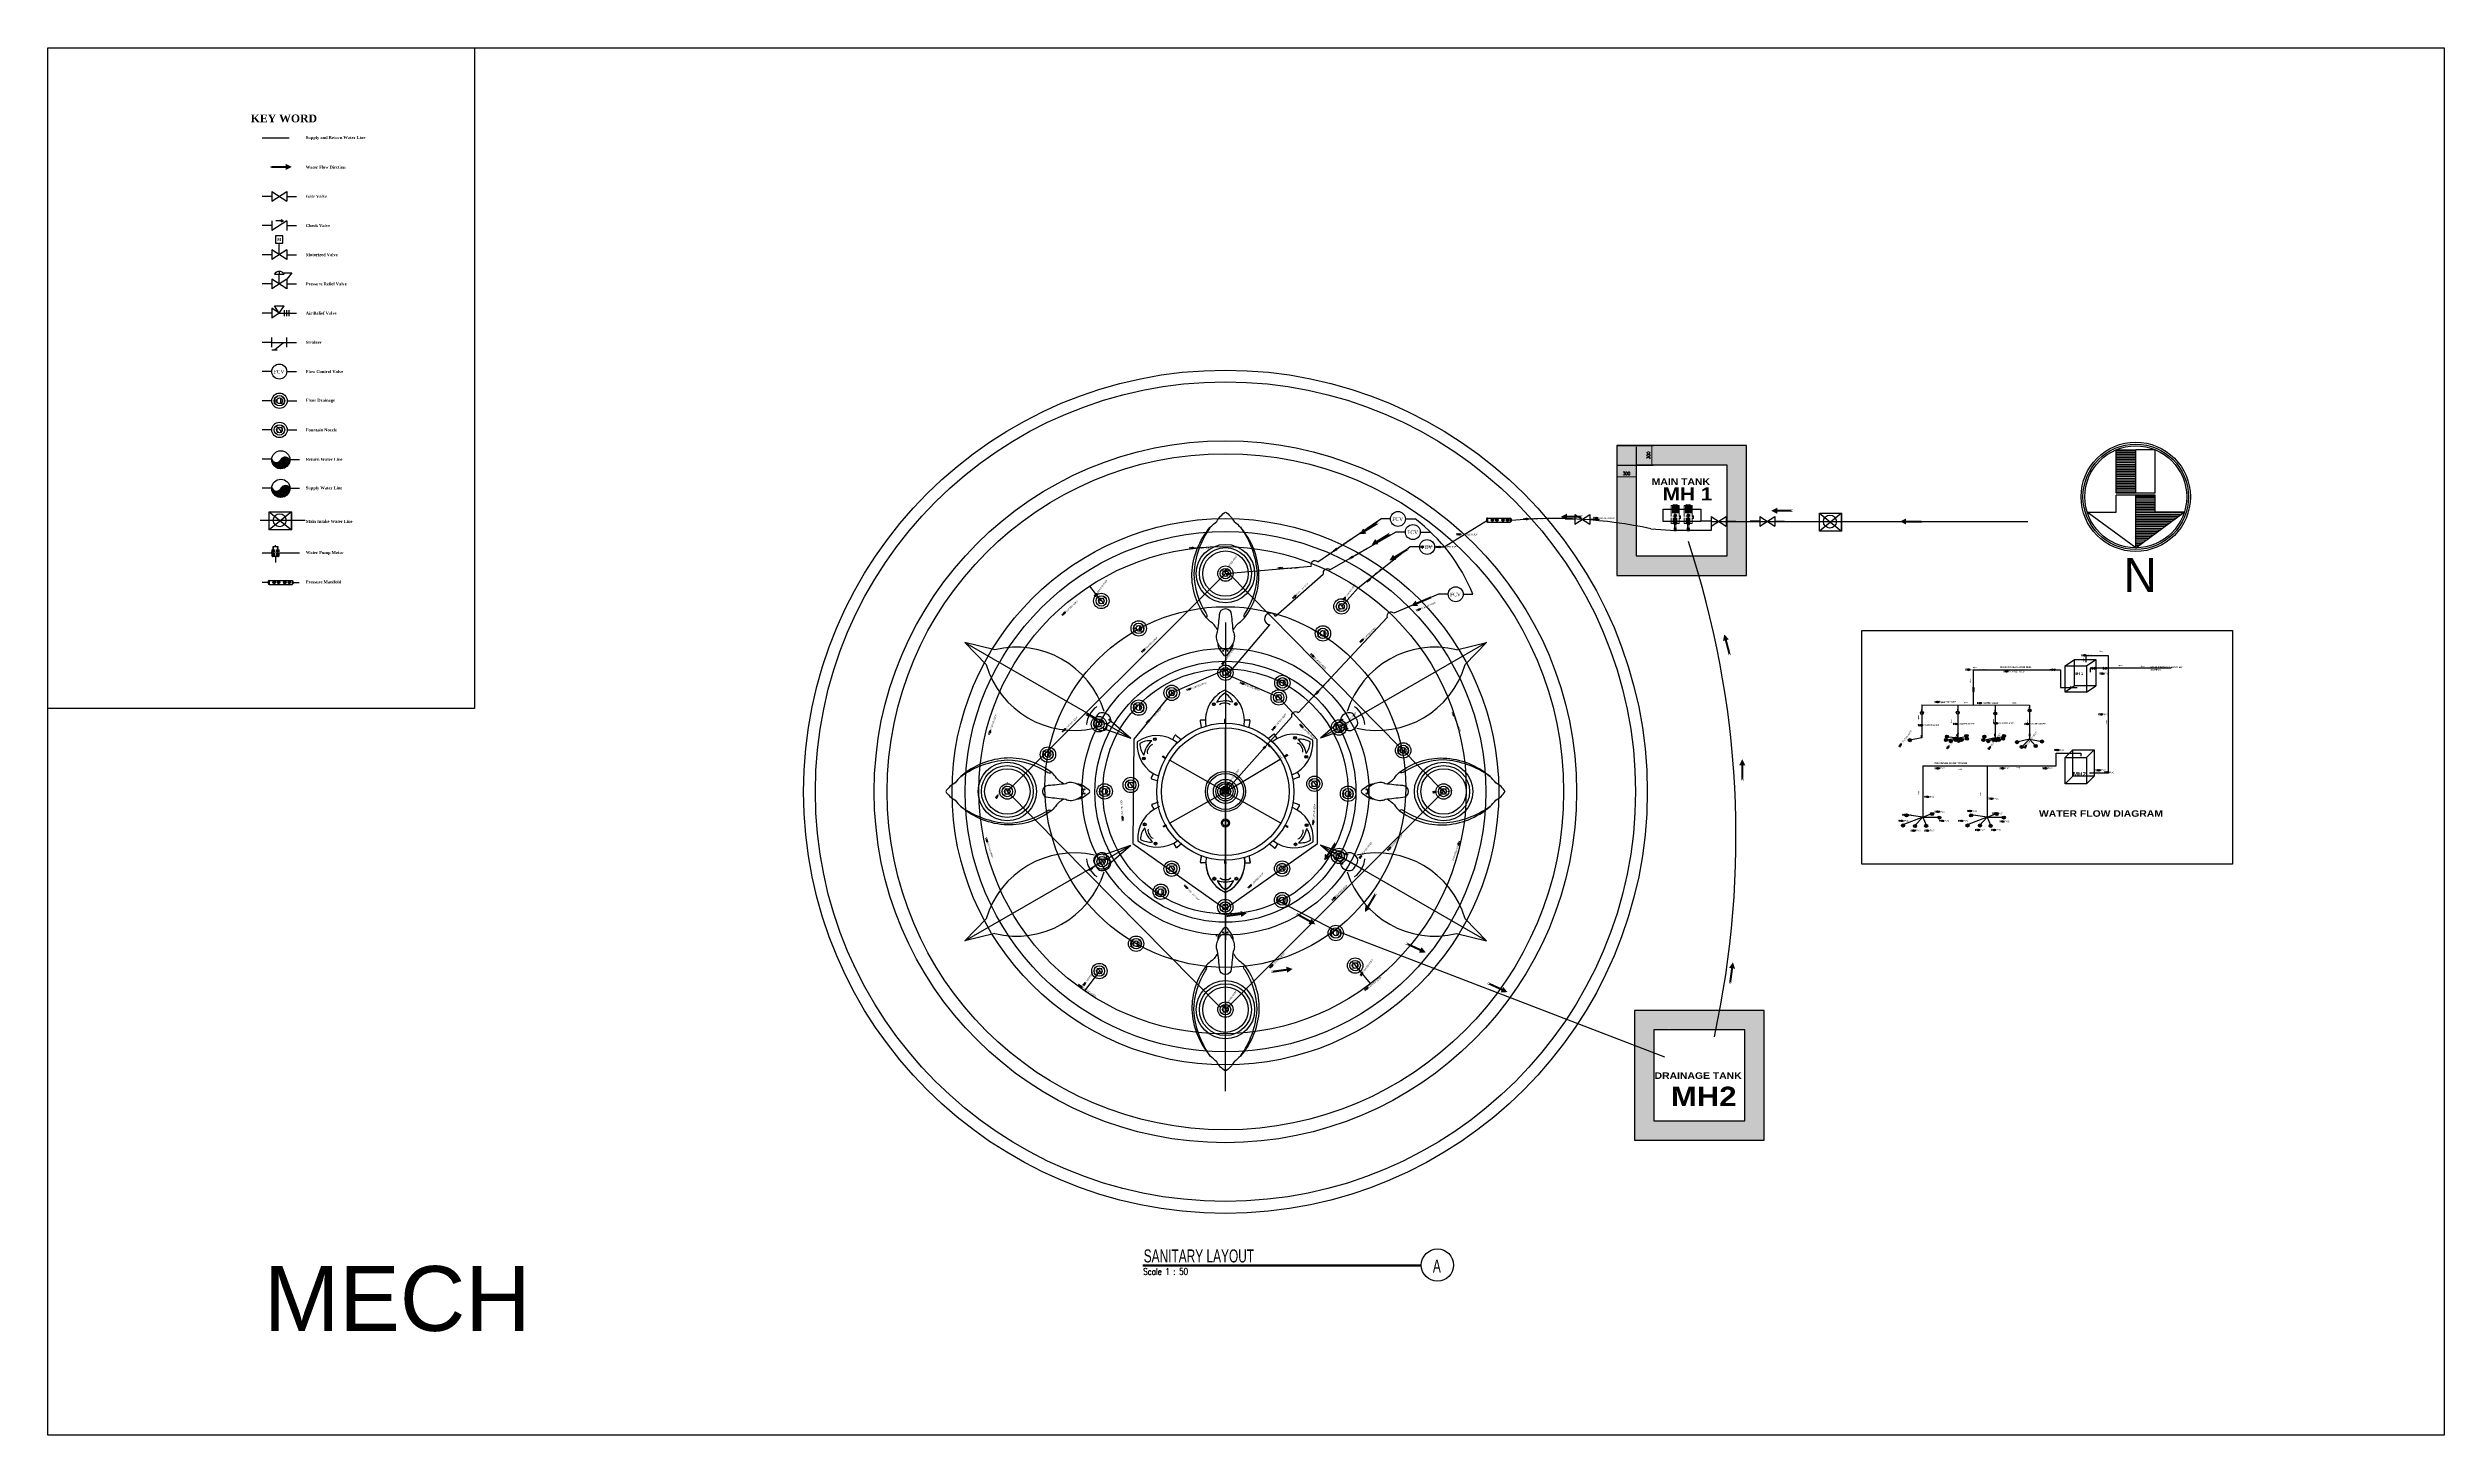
# Model space of a CAD drawing. Header units: millimetres. Extents: x -73920 to 111210, y -48963 to 87920.
# Drawn here: x -33740 to 3170, y 46800 to 68180 of the extents above; entities that cross this region are included whole.
import ezdxf
from ezdxf.lldxf.tags import DXFTag

# ---------------------------------------------------------------- set-up
doc = ezdxf.new("R2010")
doc.units = ezdxf.units.MM
doc.header["$LTSCALE"] = 100
doc.header["$MEASUREMENT"] = 0
doc.linetypes.add('DOT2', pattern=[0.125, 0, -0.125])
for name, color, linetype, lineweight in [('01. Sanitary Accessorys', 3, 'Continuous', 30), ('bloke', 210, 'Continuous', 20), ('delivery pipe', 150, 'Continuous', 20), ('dime', 9, 'Continuous', 20), ('fire hydrant', 1, 'F', 15), ('pampe', 20, 'Continuous', 25), ('suction pipe', 4, 'Continuous', 20)]:
    doc.layers.add(name, color=color, linetype=linetype, lineweight=lineweight)
for name, color, linetype in [('boiler', 255, 'Continuous'), ('LANDSCAPE', 41, 'Continuous'), ('M-WS-HW', 1, 'HOT_WATER'), ('PLANTA', 7, 'Continuous'), ('text', 5, 'Continuous'), ('water', 150, 'DOT2')]:
    doc.layers.add(name, color=color, linetype=linetype)
doc.styles.add('50', font='arial.ttf', dxfattribs={"height": 150})
doc.styles.add('ARIAL', font='')
doc.styles.add('DIM25', font='simplex.shx', dxfattribs={"width": 0.85, "height": 50})
doc.styles.add('GOTHICE', font='Gothice')
doc.styles.add('ROMANS', font='romans.shx')
doc.styles.add('STYLE1', font='arial.ttf', dxfattribs={"height": 0.3})
doc.styles.add('W-100', font='SIMPLEX.SHX', dxfattribs={"width": 0.8, "height": 100})
doc.styles.get('ARIAL').set_extended_font_data('Arial Black')
tags = doc.linetypes.add('DASHED2', pattern=[0.375, 0.25, -0.125]).pattern_tags.tags
tags[6:7] = [DXFTag(74, 4), DXFTag(75, 0), DXFTag(340, '0'), DXFTag(46, 1.0), DXFTag(50, 0.0), DXFTag(44, 0.0), DXFTag(45, 0.0)]
tags[4:5] = [DXFTag(74, 4), DXFTag(75, 0), DXFTag(340, '0'), DXFTag(46, 1.0), DXFTag(50, 0.0), DXFTag(44, 0.0), DXFTag(45, 0.0)]
tags = doc.linetypes.add('F', pattern='A,102.015415,-4.334461,["FH",STYLE1,S=2,R=0,X=0,Y=-9.07708],-39.377244,103.938065', length=249.665185).pattern_tags.tags
tags[6] = DXFTag(74, 10)
doc.linetypes.add('HOT_WATER', pattern='A,25,-2,["HW",ROMANS,S=1,R=0,X=-1.5,Y=-0.5],-1', length=28)
doc.dimstyles.new('DIM25', dxfattribs={"dimtxt": 500, "dimasz": 1, "dimexe": 25, "dimexo": 20, "dimgap": 25, "dimtad": 1, "dimdec": 0, "dimzin": 0, "dimdsep": 46, "dimtxsty": 'DIM25', "dimblk": 'Tick', "dimcen": 0.09, "dimdle": 25, "dimclrd": 256, "dimclre": 256, "dimclrt": 1, "dimadec": 0, "dimazin": 0, "dimtfac": 1, "dimtdec": 0, "dimtix": 1, "dimtmove": 2, "dimatfit": 3, "dimldrblk": 'Tick', "dimfxl": 1, "dimtolj": 1, "dimtzin": 0, "dimlwd": 5, "dimarcsym": 0})

# ---------------------------------------------------------------- blocks, each defined once
blk = doc.blocks.new('T_SEC')
at = {"color": 1}
blk.add_line((0, 0.5), (0, 0), dxfattribs=at)
for points, const_width in [([(0, 0.4, 1), (0, 0.1, 1)], 0.25), ([(0.2, -0.4, 0.744253), (0, 0.4, 0.812993)], 0.04), ([(0.2, -0.4, 0.812993), (0, 0.5, 0.812993)], 0.04), ([(0.4, 0.2, 0.305337), (0, 0.4, 0.744253)], 0.04), ([(0.3, 0.1, 0.302734), (0, 0.4, 0.744253)], 0.04), ([(0.3, 0.1, 0.178756), (0, 0.3, 0.48585)], 0.04), ([(0.3, 0.1, 0.320375), (0, 0.3, 0.744253)], 0.04), ([(0.3, 0.1, 0.344395), (0, 0.3, 0.744253)], 0.04), ([(0.3, 0.1, 0.178756), (0, 0.2, 0.48585)], 0.04), ([(0.3, 0, 0.178756), (0, 0.1, 0.48585)], 0.04), ([(0.3, 0.1, 0.178756), (0, 0.2, 0.48585)], 0.04), ([(0.3, -0.3, 0.48585), (0, 0.1, 0.48585)], 0.04), ([(0.3, -0.3, 0.48585), (0, 0.1, 0.666444)], 0.04), ([(0.2, -0.4, 0.666444), (0, 0, 0.666444)], 0.04)]:
    blk.add_lwpolyline(points, format="xyb", dxfattribs=dict(at, const_width=const_width))
for points in [[(0.3, -0.3, 0, 0.32, 0.16691), (0.3, 0.1, 0.32, 0.32, -0.515256)], [(0, -0.5, 0, 0.04, 0.15014), (0.2, -0.4, 0.04, 0.04, -0.307205)]]:
    blk.add_lwpolyline(points, format="xyseb", dxfattribs=at)
for centre, radius, start, end in [((0, 0.2), 0.25, 90, 270), ((0, 0), 0.5, 270, 90), ((0, -0.2), 0.25, 270, 90)]:
    blk.add_arc(centre, radius, start, end, dxfattribs=at)
blk = doc.blocks.new('steam header')
at = {"color": 7}
for p, q in [((4645906, -1434818, 122), (4645951, -1434818, 122)), ((4645906, -1435320, 122), (4645906, -1434818, 122)), ((4645951, -1434818, 122), (4645996, -1434818, 122)), ((4645996, -1435320, 122), (4645996, -1434818, 122)), ((4645906, -1435320, 122), (4645906, -1435224, 122)), ((4645906, -1435320, 122), (4645906, -1435296, 122)), ((4645906, -1435320, 122), (4645951, -1435320, 122)), ((4645951, -1435320, 122), (4645996, -1435320, 122)), ((4645996, -1435320, 122), (4645996, -1435296, 122))]:
    blk.add_line(p, q, dxfattribs=at)
at = {"color": 1, "elevation": 122}
blk.add_lwpolyline([(4645996, -1434982), (4645996, -1435006)], dxfattribs=at)
blk.add_lwpolyline([(4645996, -1434982), (4645996, -1435006)], dxfattribs=at)
blk.add_lwpolyline([(4645996, -1434982), (4645996, -1435006)], dxfattribs=at)
blk.add_lwpolyline([(4645996, -1434982), (4645996, -1435006)], dxfattribs=at)
blk.add_lwpolyline([(4645996, -1434982), (4645996, -1435006)], dxfattribs=at)
at = {"color": 7, "extrusion": (0, 0, -1)}
for start_param in [0, 1.725736]:
    blk.add_ellipse((4645951, -1434818, 122), major_axis=(-44.8, 0), ratio=0.5, start_param=start_param, end_param=3.141593, dxfattribs=at)
at = {"color": 7}
for start_param, end_param in [(0, 1.930345), (1.930345, 3.141593)]:
    blk.add_ellipse((4645951, -1435320, 122), major_axis=(-44.8, 0), ratio=0.5, start_param=start_param, end_param=end_param, dxfattribs=at)
at = {"layer": 'boiler', "ltscale": 10}
for centre, radius in [((4645951, -1434879, 122), 27.6), ((4645951, -1434977, 122), 27.6), ((4645951, -1435114, 122), 27.6), ((4645951, -1435210, 122), 27.6), ((4645937, -1434861, 122), 3.36), ((4645951, -1434879, 122), 16.6), ((4645937, -1434896), 2.5), ((4645937, -1434960, 122), 3.36), ((4645951, -1434977, 122), 16.6), ((4645937, -1434995), 2.5), ((4645937, -1435096, 122), 3.36), ((4645951, -1435114, 122), 16.6), ((4645937, -1435131), 2.5), ((4645937, -1435193, 122), 3.36), ((4645951, -1434879, 122), 9.23), ((4645951, -1434977, 122), 9.23), ((4645951, -1435114, 122), 9.23), ((4645964, -1434861, 122), 3.31), ((4645964, -1434896, 122), 3.26), ((4645964, -1434960, 122), 3.31), ((4645964, -1434995, 122), 3.26), ((4645964, -1435096, 122), 3.31), ((4645964, -1435131, 122), 3.26), ((4645964, -1435193, 122), 3.31), ((4645951, -1435210, 122), 16.6), ((4645937, -1435228), 2.5), ((4645951, -1435210, 122), 9.23), ((4645964, -1435228, 122), 3.26)]:
    blk.add_circle(centre, radius, dxfattribs=at)
at = {"color": 1, "xscale": 18.45089469996454, "yscale": 18.45089469996454, "zscale": 18.45089469996454}
for p in [(4645951, -1434879, 122), (4645951, -1434977, 122), (4645951, -1435114, 122), (4645951, -1435210, 122)]:
    blk.add_blockref('T_SEC', p, dxfattribs=at)
blk = doc.blocks.new('PMP')
for p, q in [((31196, -186856), (31196, -186812)), ((31416, -186856), (31416, -186812))]:
    blk.add_line(p, q)
at = {"layer": 'bloke', "linetype": 'ByBlock', "ltscale": 20}
blk.add_line((31416, -186834), (31196, -186834), dxfattribs=at)
for points in [[(31756, -186834), (30856, -186834)], [(31756, -186834), (30856, -186834)], [(30856, -187450), (30856, -186834), (31196, -186834)], [(31023, -188834), (30856, -188834), (30856, -187618)], [(31416, -186834), (31756, -186834), (31756, -187450)], [(31756, -187618), (31756, -188834), (31590, -188834)]]:
    blk.add_lwpolyline(points, dxfattribs=at)
at = {"layer": 'delivery pipe'}
for p, q in [((30726, -187684), (30726, -187384)), ((30786, -187384), (30726, -187384)), ((30786, -187684), (30726, -187684)), ((30756, -187684), (30756, -187384)), ((30786, -187684), (30786, -187384))]:
    blk.add_line(p, q, dxfattribs=at)
blk.add_circle((31306, -187534), 57.1, dxfattribs=at)
for start, end in [(45.73918, 134.26082), (225.73918, 314.26082)]:
    blk.add_arc((31306, -187534), 118, start, end, dxfattribs=at)
at = {"layer": 'dime', "linetype": 'Continuous', "ltscale": 20}
blk.add_line((30856, -187585), (30856, -187585), dxfattribs=at)
at = {"layer": 'pampe'}
for p, q in [((31590, -187085), (31023, -187085)), ((31023, -188838), (31023, -187978)), ((31050, -188794), (31050, -187978)), ((31080, -188794), (31080, -187978)), ((31110, -188794), (31110, -187978)), ((31121, -186884), (31492, -186884)), ((31121, -186884), (31121, -187450)), ((31121, -186984), (31492, -186984)), ((31121, -187084), (31492, -187084)), ((31121, -187184), (31492, -187184)), ((31121, -187284), (31492, -187284)), ((31121, -187384), (31492, -187384)), ((31121, -187618), (31121, -187684)), ((31492, -187684), (31121, -187684)), ((31140, -188794), (31140, -187978)), ((31465, -187015), (31148, -187015)), ((31170, -188794), (31170, -187978)), ((31180, -187839), (31180, -187739)), ((31433, -187739), (31180, -187739)), ((31433, -187839), (31180, -187839)), ((31196, -186856), (31416, -186856)), ((31200, -188794), (31200, -187978)), ((31230, -188794), (31230, -187978)), ((31249, -186884), (31249, -186856)), ((31260, -188794), (31260, -187978)), ((31276, -187684), (31276, -187739)), ((31276, -187839), (31276, -187908)), ((31290, -188794), (31290, -187978)), ((31320, -188794), (31320, -187978)), ((31336, -187684), (31336, -187739)), ((31336, -187839), (31336, -187908)), ((31350, -188794), (31350, -187978)), ((31363, -186884), (31363, -186856)), ((31380, -188794), (31380, -187978)), ((31410, -188794), (31410, -187978)), ((31433, -187839), (31433, -187739)), ((31440, -188794), (31440, -187978)), ((31470, -188794), (31470, -187978)), ((31492, -186884), (31492, -187450)), ((31492, -187618), (31492, -187684)), ((31500, -188794), (31500, -187978)), ((31530, -188794), (31530, -187978)), ((31560, -188794), (31560, -187978)), ((31590, -188838), (31590, -187978)), ((31590, -188794), (31023, -188794)), ((31465, -188908), (31148, -188908)), ((31465, -188908), (31148, -188908))]:
    blk.add_line(p, q, dxfattribs=at)
for centre, start, end in [((31182, -187223), 99.38527, 139.11238), ((31430, -187223), 40.88762, 80.61473), ((31182, -188700), 220.88762, 260.61473), ((31430, -188700), 279.38527, 319.11238)]:
    blk.add_arc(centre, 211, start, end, dxfattribs=at)
at = {"layer": 'suction pipe'}
for p, q in [((31431, -186025), (31181, -186025)), ((31181, -186073), (31181, -186025)), ((31233, -186049), (31181, -186049)), ((31208, -186073), (31181, -186073)), ((31208, -186225), (31181, -186225)), ((31181, -186273), (31181, -186225)), ((31233, -186249), (31181, -186249)), ((31431, -186273), (31181, -186273)), ((31431, -186725), (31181, -186725)), ((31181, -186773), (31181, -186725)), ((31431, -186749), (31181, -186749)), ((31431, -186773), (31181, -186773)), ((31196, -186812), (31416, -186812)), ((31198, -186322), (31198, -186273)), ((31414, -186322), (31198, -186322)), ((31227, -186081), (31284, -186138)), ((31284, -186159), (31227, -186217)), ((31376, -186355), (31228, -186355)), ((31236, -186225), (31236, -186073)), ((31236, -186725), (31236, -186355)), ((31239, -186070), (31296, -186127)), ((31296, -186171), (31239, -186228)), ((31240, -186773), (31246, -186812)), ((31371, -186073), (31242, -186073)), ((31371, -186225), (31242, -186225)), ((31335, -186049), (31278, -186049)), ((31335, -186249), (31278, -186249)), ((31316, -186139), (31296, -186139)), ((31296, -186159), (31296, -186139)), ((31316, -186159), (31296, -186159)), ((31316, -186159), (31316, -186139)), ((31374, -186070), (31317, -186127)), ((31317, -186171), (31374, -186228)), ((31385, -186081), (31328, -186138)), ((31328, -186159), (31385, -186217)), ((31373, -186773), (31367, -186812)), ((31376, -186225), (31376, -186073)), ((31376, -186725), (31376, -186355)), ((31431, -186049), (31380, -186049)), ((31431, -186249), (31380, -186249)), ((31431, -186073), (31404, -186073)), ((31431, -186225), (31404, -186225)), ((31414, -186322), (31414, -186273)), ((31431, -186073), (31431, -186025)), ((31431, -186273), (31431, -186225)), ((31431, -186773), (31431, -186725))]:
    blk.add_line(p, q, dxfattribs=at)
for radius in [124, 24.2]:
    blk.add_circle((31306, -186149), radius, dxfattribs=at)
for centre, radius, start, end in [((31232, -186322), 33.9, 180, 276.87184), ((31306, -186149), 104, 139.41173, 220.58827), ((31306, -186149), 104, 49.41173, 130.58827), ((31306, -186149), 104, 229.41173, 310.58827), ((31380, -186322), 33.9, 263.12816, 0), ((31306, -186149), 104, 319.41173, 40.58827)]:
    blk.add_arc(centre, radius, start, end, dxfattribs=at)
blk = doc.blocks.new('Tick')
at = {"const_width": 4}
blk.add_lwpolyline([(-7, -7), (7, 7)], dxfattribs=at)
blk = doc.blocks.new('*D273')
at = {"layer": 'DEFPOINTS', "color": 0, "linetype": 'ByBlock', "lineweight": 25, "transparency": 16777216}
for p in [(-9575, 62050), (-9275, 62050), (-9275, 61570)]:
    blk.add_point(p, dxfattribs=at)
at = {"layer": 'water', "linetype": 'ByBlock', "lineweight": -2, "transparency": 16777216}
for p, q in [((-9575, 62030), (-9575, 61545)), ((-9275, 62030), (-9275, 61545))]:
    blk.add_line(p, q, dxfattribs=at)
at = {"layer": 'water', "linetype": 'ByBlock', "lineweight": 5, "transparency": 16777216}
blk.add_line((-9574, 61570), (-9276, 61570), dxfattribs=at)
at = {"layer": 'water', "linetype": 'ByBlock', "lineweight": 5, "transparency": 16777216, "rotation": 180}
blk.add_blockref('Tick', (-9575, 61570), dxfattribs=at)
at = {"layer": 'water', "linetype": 'ByBlock', "lineweight": 5, "transparency": 16777216}
blk.add_blockref('Tick', (-9275, 61570), dxfattribs=at)
at = {"layer": 'water', "color": 1, "linetype": 'ByBlock', "lineweight": 25, "transparency": 16777216, "insert": (-9425, 61620), "char_height": 50, "attachment_point": 5, "style": 'DIM25'}
blk.add_mtext('\\A1;300', dxfattribs=at)
blk = doc.blocks.new('*D274')
at = {"layer": 'DEFPOINTS', "color": 0, "linetype": 'ByBlock', "lineweight": 25, "transparency": 16777216}
for p in [(-9575, 62050), (-9575, 61750), (-9035, 61750)]:
    blk.add_point(p, dxfattribs=at)
at = {"layer": 'water', "linetype": 'ByBlock', "lineweight": -2, "transparency": 16777216}
for p, q in [((-9555, 62050), (-9010, 62050)), ((-9555, 61750), (-9010, 61750))]:
    blk.add_line(p, q, dxfattribs=at)
at = {"layer": 'water', "linetype": 'ByBlock', "lineweight": 5, "transparency": 16777216}
blk.add_line((-9035, 62049), (-9035, 61751), dxfattribs=at)
for p, rotation in [((-9035, 62050), 90), ((-9035, 61750), 270)]:
    blk.add_blockref('Tick', p, dxfattribs=dict(at, rotation=rotation))
at = {"layer": 'water', "color": 1, "linetype": 'ByBlock', "lineweight": 25, "transparency": 16777216, "insert": (-9085, 61900), "char_height": 50, "attachment_point": 5, "rotation": 90, "style": 'DIM25'}
blk.add_mtext('\\A1;300', dxfattribs=at)
blk = doc.blocks.new('*X324')
at = {"color": 0}
for p, q in [((9.46, 19.88), (10.89, 19.88)), ((9.46, 19.75), (10.89, 19.75)), ((9.46, 19.62), (10.89, 19.62)), ((9.46, 19.5), (10.89, 19.5)), ((9.46, 19.38), (10.89, 19.38)), ((9.46, 19.25), (10.89, 19.25)), ((9.46, 19.12), (10.89, 19.12)), ((9.46, 19), (10.89, 19)), ((9.46, 18.88), (10.89, 18.88)), ((9.46, 18.75), (10.89, 18.75)), ((9.46, 18.62), (10.89, 18.62)), ((9.46, 18.5), (10.89, 18.5)), ((9.46, 18.38), (10.89, 18.38)), ((9.46, 18.25), (10.89, 18.25)), ((9.46, 18.12), (10.89, 18.12)), ((9.46, 18), (10.89, 18)), ((9.46, 17.88), (10.89, 17.88)), ((9.46, 17.75), (10.89, 17.75)), ((9.46, 17.62), (10.89, 17.62)), ((9.46, 17.5), (10.89, 17.5)), ((9.46, 17.38), (10.89, 17.38)), ((9.46, 17.25), (10.89, 17.25)), ((9.46, 17.12), (10.89, 17.12)), ((9.46, 17), (10.89, 17)), ((9.46, 16.88), (10.89, 16.88))]:
    blk.add_line(p, q, dxfattribs=at)
blk = doc.blocks.new('*X323')
at = {"color": 0}
for p, q in [((27.87, 22.88), (28.96, 22.88)), ((28.04, 23), (28.96, 23)), ((28.22, 23.12), (28.96, 23.12)), ((28.39, 23.25), (28.96, 23.25)), ((28.56, 23.38), (28.96, 23.38)), ((28.73, 23.5), (28.96, 23.5)), ((28.9, 23.62), (28.96, 23.62)), ((25.48, 21.12), (28.96, 21.12)), ((25.65, 21.25), (28.96, 21.25)), ((25.82, 21.38), (28.96, 21.38)), ((25.99, 21.5), (28.96, 21.5)), ((26.16, 21.62), (28.96, 21.62)), ((26.33, 21.75), (28.96, 21.75)), ((26.5, 21.88), (28.96, 21.88)), ((26.68, 22), (28.96, 22)), ((26.85, 22.12), (28.96, 22.12)), ((27.02, 22.25), (28.96, 22.25)), ((27.19, 22.38), (28.96, 22.38)), ((27.36, 22.5), (28.96, 22.5)), ((27.53, 22.62), (28.96, 22.62)), ((27.7, 22.75), (28.96, 22.75)), ((27.53, 21), (28.96, 21)), ((27.53, 20.88), (28.96, 20.88)), ((27.53, 20.75), (28.96, 20.75)), ((27.53, 20.62), (28.96, 20.62)), ((27.53, 20.5), (28.96, 20.5)), ((27.53, 20.38), (28.96, 20.38)), ((27.53, 20.25), (28.96, 20.25)), ((27.53, 20.12), (28.96, 20.12)), ((27.53, 20), (28.96, 20)), ((27.53, 19.88), (28.96, 19.88))]:
    blk.add_line(p, q, dxfattribs=at)
blk = doc.blocks.new('NORTE')
at = {"layer": 'PLANTA'}
for p, q in [((0, 3.73), (-3.55, 1.13)), ((0, 3.73), (0, -0.12)), ((0, 3.73), (3.55, 1.13)), ((-3.55, 1.13), (-1.43, 1.13)), ((-1.43, 1.13), (-1.43, -0.12)), ((1.43, 1.13), (1.43, -0.12)), ((3.55, 1.13), (1.43, 1.13)), ((-1.43, -0.12), (1.43, -0.12)), ((-1.43, -0.26), (1.43, -0.26)), ((-1.43, -0.26), (-1.43, -3.45)), ((0, -0.26), (0, -3.45)), ((1.43, -0.26), (1.43, -3.45)), ((-1.43, -3.45), (0, -3.45)), ((1.43, -3.45), (0, -3.45))]:
    blk.add_line(p, q, dxfattribs=at)
at = {"layer": 'PLANTA', "color": 2}
for radius in [4, 3.73]:
    blk.add_circle((0, 0), radius, dxfattribs=at)
at = {"layer": 'PLANTA', "color": 5}
blk.add_circle((0, 0), 3.86, dxfattribs=at)
at = {"layer": 'PLANTA', "color": 1}
for name, p in [('*X323', (-28.96, -19.94)), ('*X324', (-9.46, -20.23))]:
    blk.add_blockref(name, p, dxfattribs=at)
at = {"layer": 'PLANTA', "color": 6, "style": 'GOTHICE'}
blk.add_text('N', height=2.5, dxfattribs=at).set_placement((-1.53, 4.48))

msp = doc.modelspace()

# ---------------------------------------------------------------- hatches: boundary and pattern name
for color, points in [(256, [(-30325.33093033, 66360.22798968), (-30283.98415623, 66344.67948331), (-30325.33093033, 66329.13097693), (-30076.55482201, 66329.13097693), (-30076.55482201, 66298.03396238), (-29983.2637815, 66344.67948331), (-30076.55482201, 66391.32500244), (-30076.55482201, 66360.22798968)]), (4, [(-10093.294294, 60938.35838513), (-10134.6410681, 60953.90689151), (-10093.294294, 60969.45539789), (-10342.07040232, 60969.45539789), (-10342.07040232, 61000.55241244), (-10435.36144283, 60953.90689151), (-10342.07040232, 60907.26137238), (-10342.07040232, 60938.35838513)]), (4, [(-6853.294294, 61031.71490778), (-6894.6410681, 61047.26341416), (-6853.294294, 61062.81192054), (-7102.07040232, 61062.81192054), (-7102.07040232, 61093.90893508), (-7195.36144283, 61047.26341416), (-7102.07040232, 61000.61789502), (-7102.07040232, 61031.71490778)]), (4, [(-4868.96642558, 60864.45149273), (-4910.31319968, 60879.99999911), (-4868.96642558, 60895.54850549), (-5117.74253391, 60895.54850549), (-5117.74253391, 60926.64552003), (-5211.03357442, 60879.99999911), (-5117.74253391, 60833.35447997), (-5117.74253391, 60864.45149273)]), (4, [(-13234.45312161, 60849.66869878), (-13277.84378257, 60841.38846202), (-13250.6608424, 60876.2079902), (-13462.97517915, 60746.54622065), (-13479.18290087, 60773.08551361), (-13534.48919494, 60684.65341142), (-13430.55973758, 60693.4676378), (-13446.76745836, 60720.00692923)]), (4, [(-13049.89645787, 60687.05981364), (-13093.28711883, 60678.77957689), (-13066.10417865, 60713.59910507), (-13278.4185154, 60583.93733552), (-13294.62623712, 60610.47662847), (-13349.9325312, 60522.04452628), (-13246.00307383, 60530.85875267), (-13262.21079462, 60557.39804409)]), (4, [(-12775.1565107, 60447.05981364), (-12818.54717166, 60438.77957689), (-12791.36423148, 60473.59910507), (-13003.67856823, 60343.93733552), (-13019.88628995, 60370.47662847), (-13075.19258403, 60282.04452628), (-12971.26312666, 60290.85875267), (-12987.47084745, 60317.39804409)]), (4, [(-12418.45019272, 59701.42559689), (-12462.58748779, 59699.63368073), (-12430.56762712, 59730.06459104), (-12659.6795861, 59633.1251134), (-12671.7970212, 59661.7641092), (-12739.53785342, 59582.45331225), (-12635.4447173, 59575.84712509), (-12647.5621517, 59604.48611924)]), (6, [(-7845.18718042, 58806.90302211), (-7840.64325566, 58850.8423499), (-7815.10868431, 58814.79658115), (-7878.25715824, 59055.42455607), (-7848.1786604, 59063.31811557), (-7916.97708399, 59141.71326704), (-7938.41415045, 59039.63743798), (-7908.33565434, 59047.53099703)]), (6, [(-2377.75587223, 58786.20671488), (-2380.8655735, 58777.93736006), (-2383.97527478, 58786.20671488), (-2383.97527478, 58736.45149322), (-2390.19467769, 58736.45149322), (-2380.8655735, 58717.79328512), (-2371.53646968, 58736.45149322), (-2377.75587223, 58736.45149322)]), (6, [(-2076.6588588, 58880.34298156), (-2084.92821362, 58883.45268283), (-2076.6588588, 58886.56238411), (-2126.41408046, 58886.56238411), (-2126.41408046, 58892.78178702), (-2145.07228857, 58883.45268283), (-2126.41408046, 58874.123579), (-2126.41408046, 58880.34298156)]), (4, [(-4124.97764757, 58463.26576492), (-4128.08734884, 58454.9964101), (-4131.19705012, 58463.26576492), (-4131.19705012, 58413.51054325), (-4137.41645303, 58413.51054325), (-4128.08734884, 58394.85233515), (-4118.75824502, 58413.51054325), (-4124.97764757, 58413.51054325)]), (4, [(-4018.6588588, 58626.34298156), (-4026.92821362, 58629.45268283), (-4018.6588588, 58632.56238411), (-4068.41408046, 58632.56238411), (-4068.41408046, 58638.78178702), (-4087.07228857, 58629.45268283), (-4068.41408046, 58620.123579), (-4068.41408046, 58626.34298156)]), (4, [(-2528.6588588, 58336.34298156), (-2536.92821362, 58339.45268283), (-2528.6588588, 58342.56238411), (-2578.41408046, 58342.56238411), (-2578.41408046, 58348.78178702), (-2597.07228857, 58339.45268283), (-2578.41408046, 58330.123579), (-2578.41408046, 58336.34298156)]), (4, [(-1778.6588588, 58656.34298156), (-1786.92821362, 58659.45268283), (-1778.6588588, 58662.56238411), (-1828.41408046, 58662.56238411), (-1828.41408046, 58668.78178702), (-1847.07228857, 58659.45268283), (-1828.41408046, 58650.123579), (-1828.41408046, 58656.34298156)]), (4, [(-1438.6588588, 58646.34298156), (-1446.92821362, 58649.45268283), (-1438.6588588, 58652.56238411), (-1488.41408046, 58652.56238411), (-1488.41408046, 58658.78178702), (-1507.07228857, 58649.45268283), (-1488.41408046, 58640.123579), (-1488.41408046, 58646.34298156)]), (4, [(-4512.6588588, 58084.34298156), (-4520.92821362, 58087.45268283), (-4512.6588588, 58090.56238411), (-4562.41408046, 58090.56238411), (-4562.41408046, 58096.78178702), (-4581.07228857, 58087.45268283), (-4562.41408046, 58078.123579), (-4562.41408046, 58084.34298156)]), (4, [(-4158.6588588, 58084.34298156), (-4166.92821362, 58087.45268283), (-4158.6588588, 58090.56238411), (-4208.41408046, 58090.56238411), (-4208.41408046, 58096.78178702), (-4227.07228857, 58087.45268283), (-4208.41408046, 58078.123579), (-4208.41408046, 58084.34298156)]), (4, [(-3901.07228857, 58087.57015231), (-3892.80293375, 58084.46045103), (-3901.07228857, 58081.35074976), (-3851.3170669, 58081.35074976), (-3851.3170669, 58075.13134685), (-3832.6588588, 58084.46045103), (-3851.3170669, 58093.78955486), (-3851.3170669, 58087.57015231)]), (4, [(-3480.29406391, 58086.16875149), (-3472.02470908, 58083.05905021), (-3480.29406391, 58079.94934894), (-3430.53884224, 58079.94934894), (-3430.53884224, 58073.72994603), (-3411.88063414, 58083.05905021), (-3430.53884224, 58092.38815404), (-3430.53884224, 58086.16875149)]), (4, [(-4919.75587223, 57895.65939789), (-4922.8655735, 57887.39004307), (-4925.97527478, 57895.65939789), (-4925.97527478, 57845.90417623), (-4932.19467769, 57845.90417623), (-4922.8655735, 57827.24596813), (-4913.53646968, 57845.90417623), (-4919.75587223, 57845.90417623)]), (4, [(-4419.75587223, 57841.65939789), (-4422.8655735, 57833.39004307), (-4425.97527478, 57841.65939789), (-4425.97527478, 57791.90417623), (-4432.19467769, 57791.90417623), (-4422.8655735, 57773.24596813), (-4413.53646968, 57791.90417623), (-4419.75587223, 57791.90417623)]), (4, [(-3769.75587223, 57835.65939789), (-3772.8655735, 57827.39004307), (-3775.97527478, 57835.65939789), (-3775.97527478, 57785.90417623), (-3782.19467769, 57785.90417623), (-3772.8655735, 57767.24596813), (-3763.53646968, 57785.90417623), (-3769.75587223, 57785.90417623)]), (4, [(-3243.75587223, 57835.65939789), (-3246.8655735, 57827.39004307), (-3249.97527478, 57835.65939789), (-3249.97527478, 57785.90417623), (-3256.19467769, 57785.90417623), (-3246.8655735, 57767.24596813), (-3237.53646968, 57785.90417623), (-3243.75587223, 57785.90417623)]), (6, [(-2033.97527514, 57749.24596813), (-2030.86557386, 57757.51532295), (-2027.75587259, 57749.24596813), (-2027.75587259, 57799.00118979), (-2021.53646968, 57799.00118979), (-2030.86557386, 57817.65939789), (-2040.19467769, 57799.00118979), (-2033.97527514, 57799.00118979)]), (6, [(-7656.58821832, 56876.22984064), (-7641.03971194, 56917.57661474), (-7625.49120557, 56876.22984064), (-7625.49120557, 57125.00594896), (-7594.39419102, 57125.00594896), (-7641.03971194, 57218.29698947), (-7687.68523108, 57125.00594896), (-7656.58821832, 57125.00594896)]), (6, [(-4325.07228857, 57066.56238447), (-4316.80293375, 57063.45268319), (-4325.07228857, 57060.34298191), (-4275.3170669, 57060.34298191), (-4275.3170669, 57054.123579), (-4256.6588588, 57063.45268319), (-4275.3170669, 57072.78178702), (-4275.3170669, 57066.56238447)]), (6, [(-3425.07228857, 57086.56238447), (-3416.80293375, 57083.45268319), (-3425.07228857, 57080.34298191), (-3375.3170669, 57080.34298191), (-3375.3170669, 57074.123579), (-3356.6588588, 57083.45268319), (-3375.3170669, 57092.78178702), (-3375.3170669, 57086.56238447)]), (6, [(-4923.97527514, 56659.24596813), (-4920.86557386, 56667.51532295), (-4917.75587259, 56659.24596813), (-4917.75587259, 56709.00118979), (-4911.53646968, 56709.00118979), (-4920.86557386, 56727.65939789), (-4930.19467769, 56709.00118979), (-4923.97527514, 56709.00118979)]), (6, [(-3973.97527514, 56639.24596813), (-3970.86557386, 56647.51532295), (-3967.75587259, 56639.24596813), (-3967.75587259, 56689.00118979), (-3961.53646968, 56689.00118979), (-3970.86557386, 56707.65939789), (-3980.19467769, 56689.00118979), (-3973.97527514, 56689.00118979)]), (6, [(-13882.70315171, 55935.96250581), (-13918.05463112, 55909.47506194), (-13908.91597697, 55952.69307647), (-14042.76054557, 55742.99046911), (-14068.97337234, 55759.72104073), (-14079.8458461, 55655.98670613), (-13990.33489505, 55709.52932781), (-14016.54772031, 55726.25989846)]), (6, [(-13266.31063827, 55148.42536187), (-13300.72336149, 55120.72922027), (-13293.08728764, 55164.23786488), (-13419.58731485, 54950.02466456), (-13446.36396575, 54965.83716848), (-13453.63650031, 54861.78846304), (-13366.03401612, 54918.39965856), (-13392.81066548, 54934.21216156)]), (6, [(-15612.47812779, 54811.91815572), (-15569.38033258, 54802.22837623), (-15608.18380462, 54781.11908121), (-15361.7912023, 54815.47366745), (-15357.49687888, 54784.67459116), (-15271.54113813, 54843.75617453), (-15370.37984865, 54877.07181648), (-15366.08552547, 54846.27274196)]), (6, [(-14509.72582467, 54852.4240878), (-14480.99024019, 54818.87445348), (-14524.71205818, 54825.17639051), (-14306.73047437, 54705.28651942), (-14321.71670874, 54678.03882056), (-14217.49426379, 54673.95166645), (-14276.75800735, 54759.781914), (-14291.74424086, 54732.53421671)]), (6, [(-12819.97946767, 54396.12113226), (-12788.95845753, 54364.6726234), (-12833.01492298, 54367.88815318), (-12607.15108469, 54263.60450811), (-12620.18654075, 54235.37152741), (-12515.93441779, 54238.61463079), (-12581.08017408, 54320.07046626), (-12594.11562939, 54291.83748718)]), (6, [(-14906.92105144, 53953.31610264), (-14863.82325622, 53943.62632315), (-14902.62672827, 53922.51702813), (-14656.23412595, 53956.87161437), (-14651.93980253, 53926.07253808), (-14565.98406177, 53985.15412145), (-14664.82277229, 54018.4697634), (-14660.52844912, 53987.67068888)]), (6, [(-7845.68935723, 53749.92562701), (-7824.77952984, 53788.83694796), (-7814.86864449, 53745.78946103), (-7781.77931583, 53992.35516911), (-7750.95860133, 53988.2190029), (-7784.78117397, 54086.88539252), (-7843.4207413, 54000.62750107), (-7812.60002857, 53996.49133509)]), (6, [(-11562.28396994, 53784.6276346), (-11531.2629598, 53753.17912574), (-11575.31942524, 53756.39465552), (-11349.45558696, 53652.11101045), (-11362.49104302, 53623.87802975), (-11258.23892005, 53627.12113313), (-11323.38467635, 53708.5769686), (-11336.42013165, 53680.34398952)])]:
    msp.add_hatch(color=color).paths.add_polyline_path(points)
at = {"layer": '01. Sanitary Accessorys'}
h = msp.add_hatch(color=256, dxfattribs=at)
h.set_gradient(color1=(237, 87, 18), one_color=1, tint=1, name='SPHERICAL')
edge = h.paths.add_edge_path()
edge.add_arc((-30220.02094835, 61865.8520295), 75.52857917, 198.4548593834, 333.4317998551)
edge.add_arc((-30084.91503155, 61798.28978909), 75.52857917, 18.4548593831, 153.4317998547, ccw=False)
edge.add_arc((-30152.46798995, 61832.07090929), 139.54698135, 175.9433296191, 355.9433296191, ccw=False)
h = msp.add_hatch(color=256, dxfattribs=at)
h.set_gradient(color1=(0, 0, 255), one_color=1, tint=1, name='SPHERICAL')
edge = h.paths.add_edge_path()
edge.add_arc((-30219.67132278, 61425.72401762), 75.52857917, 198.4548593835, 333.4317998552)
edge.add_arc((-30084.56540597, 61358.16177721), 75.52857917, 18.4548593831, 153.4317998547, ccw=False)
edge.add_arc((-30152.11836437, 61391.94289742), 139.54698135, 175.9433296191, 355.9433296191, ccw=False)
at = {"layer": 'water', "linetype": 'ByBlock', "lineweight": 25, "transparency": 33554500}
h = msp.add_hatch(color=4, dxfattribs=at)
h.dxf.hatch_style = 1
h.paths.add_polyline_path([(-7575.26805849, 62050), (-9575.26805849, 62050), (-9575.26805849, 60887.19197806, -0.0172652869), (-9275.26805849, 60828.49101692), (-9275.26805849, 61750), (-7875.26805849, 61750), (-7875.26805849, 60880), (-7575.26805849, 60880)])
h.paths.add_polyline_path([(-7575.26805849, 60880), (-7875.26805849, 60880), (-7875.26805849, 60350), (-8297.47803341, 60350, -0.017756027), (-8091.24390923, 60050), (-7575.26805849, 60050)])
h.paths.add_polyline_path([(-8297.47803341, 60350), (-9275.26805849, 60350), (-9275.26805849, 60828.49101692, 0.0172652869), (-9575.26805849, 60887.19197806), (-9575.26805849, 60050), (-8091.24390923, 60050, 0.017756027)])
at = {"layer": 'water', "linetype": 'ByBlock', "lineweight": 25, "transparency": 33554485}
h = msp.add_hatch(color=6, dxfattribs=at)
h.dxf.hatch_style = 1
h.paths.add_polyline_path([(-9001.23696373, 52756.00376009, -0.0187080478), (-9301.23696373, 52660.12266415), (-9301.23696373, 51629.61757581, 0.0148542181), (-9001.23696373, 51705.73760412)])
h.paths.add_polyline_path([(-8544.58865965, 51645.34370597), (-9001.23696373, 51645.34370597), (-9001.23696373, 51705.73760412, -0.0148542181), (-9301.23696373, 51629.61757581), (-9301.23696373, 51424.9204851, 0.0364656798)], flags=17)
h.paths.add_polyline_path([(-7301.23696373, 52170.14034056, -0.0091860297), (-7489.5417589, 52175.59517872, -0.0061029686), (-7601.23696373, 52105.12321086), (-7601.23696373, 51645.34370597), (-8544.58865965, 51645.34370597, -0.0364656798), (-9301.23696373, 51424.9204851), (-9301.23696373, 51345.34370597), (-7301.23696373, 51345.34370597)])
h.paths.add_polyline_path([(-7301.23696373, 53345.34370597), (-7908.75996381, 53345.34370597, -0.0326729262), (-8369.32384031, 53045.34370597), (-7601.23696373, 53045.34370597), (-7601.23696373, 52341.53714088, 0.0175615826), (-7301.23696373, 52550.99448721)])
h.paths.add_polyline_path([(-7301.23696373, 52550.99448721, -0.0175615826), (-7601.23696373, 52341.53714088), (-7601.23696373, 52182.10794212, 0.0054554697), (-7489.5417589, 52175.59517872, 0.0105159196), (-7301.23696373, 52303.34336291)])
h.paths.add_polyline_path([(-7301.23696373, 52303.34336291, -0.0105159196), (-7489.5417589, 52175.59517872, 0.0091860297), (-7301.23696373, 52170.14034056)])
h.paths.add_polyline_path([(-7489.5417589, 52175.59517872, -0.0054554697), (-7601.23696373, 52182.10794212), (-7601.23696373, 52105.12321086, 0.0061029686)])
h.paths.add_polyline_path([(-7908.75996381, 53345.34370597), (-8258.8219918, 53345.34370597, -0.0354515159), (-8756.74685717, 53072.12496663), (-8756.96077884, 53045.34370597), (-8369.32384031, 53045.34370597, 0.0326729262)])
h.paths.add_polyline_path([(-8258.8219918, 53345.34370597), (-8754.56445765, 53345.34370597), (-8756.74685717, 53072.12496663, 0.0354515159)], flags=17)
h.paths.add_polyline_path([(-8754.56445765, 53345.34370597), (-8874.06793147, 53345.34370597, -0.0306600114), (-9301.23696373, 53175.02341669), (-9301.23696373, 52868.15639376, 0.0197453967), (-9001.23696373, 52969.3580719), (-9001.23696373, 53045.34370597), (-8816.26212926, 53045.34370597, 0.0040686345), (-8756.74685717, 53072.12496663)])
h.paths.add_polyline_path([(-8874.06793147, 53345.34370597), (-9301.23696373, 53345.34370597), (-9301.23696373, 53175.02341669, 0.0306600114)], flags=17)
h.paths.add_polyline_path([(-9001.23696373, 52969.3580719, -0.0197453967), (-9301.23696373, 52868.15639376), (-9301.23696373, 52660.12266415, 0.0187080478), (-9001.23696373, 52756.00376009)])
h.paths.add_polyline_path([(-9218.37982087, 52877.84370597), (-9084.09410658, 52877.84370597), (-9084.09410658, 52952.84370597), (-9218.37982087, 52952.84370597)], flags=24)

# ---------------------------------------------------------------- linework, layer by layer
at = {"layer": '01. Sanitary Accessorys'}
for p, q in [((-30291.66534572, 65966.94289746), (-30291.66534572, 65816.94289746)), ((-30291.66534572, 65966.94289746), (-30061.63658073, 65816.81223014)), ((-30291.66534572, 65816.94289746), (-30061.63658073, 65966.81223014)), ((-30061.63658073, 65966.81223014), (-30061.63658073, 65816.81223014)), ((-30291.66547669, 65517.00794498), (-30291.66521476, 65366.87784993)), ((-30061.63671169, 65517.00777403), (-30291.66521476, 65366.87784993)), ((-30149.14390294, 65517.00762136), (-30231.66547669, 65517.00747739)), ((-30061.63671169, 65517.00777403), (-30061.63644976, 65366.87767898)), ((-30061.63658073, 65067.07356478), (-30291.66534572, 64916.94289745)), ((-30291.66534572, 65066.94289745), (-30291.66534572, 64916.94289745)), ((-30061.63658073, 64917.07356478), (-30291.66534572, 65066.94289745)), ((-30176.65096323, 64992.00823111), (-30176.65096323, 65172.00823111)), ((-30061.63658073, 65067.07356478), (-30061.63658073, 64917.07356478)), ((-30061.63658073, 64617.07356477), (-30291.66534572, 64466.94289744)), ((-30291.66534572, 64616.94289744), (-30291.66534572, 64466.94289744)), ((-30061.63658073, 64467.07356477), (-30291.66534572, 64616.94289744)), ((-30251.65096323, 64692.00823111), (-30101.65096323, 64692.00823111)), ((-30176.65096323, 64735.21727112), (-30176.65096323, 64692.00823111)), ((-30176.65096323, 64542.00823111), (-30176.65096323, 64692.00823111)), ((-30119.38618099, 64713.61275111), (-29984.42856531, 64713.61275111)), ((-29984.42856531, 64713.61275111), (-30061.63658073, 64617.07356477)), ((-30061.63635465, 64617.07391178), (-30061.63635465, 64467.07391178)), ((-30291.66534572, 64166.94289744), (-30291.66534572, 64016.94289744)), ((-30176.65096323, 64092.0082311), (-30291.66534572, 64166.94289744)), ((-30176.65096323, 64092.0082311), (-30291.66534572, 64016.94289744)), ((-30251.58562956, 64207.0226136), (-30101.58562956, 64207.0226136)), ((-30176.65096323, 64092.0082311), (-30251.58562956, 64207.0226136)), ((-30176.65096323, 64092.0082311), (-30101.58562956, 64207.0226136)), ((-30176.65096323, 64092.0082311), (-30026.65096323, 64092.0082311)), ((-30101.65096323, 64137.0082311), (-30101.65096323, 64047.0082311)), ((-30064.15096323, 64137.0082311), (-30064.15096323, 64047.0082311)), ((-30026.65096323, 64137.0082311), (-30026.65096323, 64047.0082311)), ((-30293.15885611, 63524.60754688), (-30210.63734356, 63524.50704073)), ((-30291.75677029, 63566.87790559), (-30291.57392116, 63717.00788929)), ((-30291.66534572, 63641.94289744), (-30061.63675134, 63641.66273669)), ((-30251.89809984, 63524.5572938), (-30113.23287858, 63641.72497849)), ((-30061.7281766, 63566.59717257), (-30061.54532747, 63716.72715627)), ((-10220, 60990), (-10220, 60840)), ((-10220, 60990), (-9989.971235, 60839.86933268)), ((-10220, 60840), (-9989.971235, 60989.86933268)), ((-9989.971235, 60989.86933268), (-9989.971235, 60839.86933268)), ((-8120, 60960), (-8120, 60810)), ((-8120, 60960), (-7889.971235, 60809.86933268)), ((-8120, 60810), (-7889.971235, 60959.86933268)), ((-7889.971235, 60959.86933268), (-7889.971235, 60809.86933268)), ((-7370, 60960), (-7370, 60810)), ((-7370, 60960), (-7139.971235, 60809.86933268)), ((-7370, 60810), (-7139.971235, 60959.86933268)), ((-7139.971235, 60959.86933268), (-7139.971235, 60809.86933268)), ((-2873.61371538, 58612), (-2873.61371538, 58582)), ((-2873.61371538, 58612), (-2827.60796238, 58581.97386654)), ((-2873.61371538, 58582), (-2827.60796238, 58611.97386654)), ((-2827.60796238, 58611.97386654), (-2827.60796238, 58581.97386654)), ((-2254, 58636), (-2254, 58606)), ((-2254, 58636), (-2207.994247, 58605.97386654)), ((-2254, 58606), (-2207.994247, 58635.97386654)), ((-2207.994247, 58635.97386654), (-2207.994247, 58605.97386654)), ((-2082, 58636), (-2082, 58606)), ((-2082, 58636), (-2035.994247, 58605.97386654)), ((-2082, 58606), (-2035.994247, 58635.97386654)), ((-2035.994247, 58635.97386654), (-2035.994247, 58605.97386654))]:
    msp.add_line(p, q, dxfattribs=at)
msp.add_lwpolyline([(-30109.65235623, 65517.00766935), (-30149.14392999, 65532.51481261), (-30149.14387589, 65501.50043011), (-30109.65235623, 65517.00766935)], dxfattribs=at)
msp.add_lwpolyline([(-30232.99896372, 65172.00823111), (-30120.30296273, 65172.00823111), (-30120.30296273, 65284.7042321), (-30232.99896372, 65284.7042321)], close=True, dxfattribs=at)
at = {"layer": '01. Sanitary Accessorys', "color": 6}
msp.add_lwpolyline([(-30291.66534572, 61841.94289742, 0.6680331102), (-30152.46798995, 61832.07090929, -0.6680331102), (-30013.27063418, 61822.19892117, -1), (-30291.66534572, 61841.94289742, -5.0246972251)], format="xyb", dxfattribs=at)
at = {"layer": '01. Sanitary Accessorys'}
msp.add_lwpolyline([(-30291.31572014, 61401.81488554, 0.6680331102), (-30152.11836437, 61391.94289742, -0.6680331102), (-30012.92100861, 61382.07090929, -1), (-30291.31572014, 61401.81488554, -5.0246972251)], format="xyb", dxfattribs=at)
for centre, radius in [((-30176.65092611, 63191.94289743), 115.01441961), ((-30173.21397143, 62291.94289743), 118.45137429), ((-30173.21397143, 62291.94289743), 80.95137429), ((-30173.21397143, 62291.94289743), 80.95137429), ((-30173.21397143, 62291.94289743), 43.45137429), ((-30152.11836437, 61391.94289742), 139.54698135), ((-12944.98558039, 60920), 115.01441961), ((-12714.98558039, 60717.82181568), 115.01441961), ((-12494.98558039, 60487.82181568), 115.01441961), ((-15601.43715828, 60077.64195248), 118.45137429), ((-15601.43715828, 60077.64195248), 80.95137429), ((-15601.43715828, 60077.64195248), 80.95137429), ((-15601.43715828, 60077.64195248), 43.45137429), ((-12054.98558039, 59760), 115.01441961), ((-17513.77774685, 59656.26221161), 118.45137429), ((-17513.77774685, 59656.26221161), 80.95137429), ((-17513.77774685, 59656.26221161), 43.45137429), ((-13813.77774685, 59572.52442322), 118.45137429), ((-13813.77774685, 59572.52442322), 80.95137429), ((-13813.77774685, 59572.52442322), 43.45137429), ((-16430, 58240), 118.45137429), ((-16430, 58240), 80.95137429), ((-16430, 58240), 80.95137429), ((-15601.62808048, 58550), 118.45137429), ((-15601.62808048, 58550), 80.95137429), ((-15601.62808048, 58550), 80.95137429), ((-15601.62808048, 58550), 43.45137429), ((-16430, 58240), 43.45137429), ((-14781.23354515, 58169.9935768), 118.45137429), ((-14781.23354515, 58169.9935768), 80.95137429), ((-14781.23354515, 58169.9935768), 80.95137429), ((-14781.23354515, 58169.9935768), 43.45137429), ((-4873.45110621, 57930), 23.00288392), ((-4320.84751832, 57934.53582535), 23.00288392), ((-3215.22177534, 57967.60636702), 23.00288392), ((-17551.33588898, 57757.47344496), 118.45137429), ((-17551.33588898, 57757.47344496), 80.95137429), ((-17551.33588898, 57757.47344496), 43.45137429), ((-13853.87071233, 57705.80315716), 118.45137429), ((-13853.87071233, 57705.80315716), 80.95137429), ((-13853.87071233, 57705.80315716), 80.95137429), ((-13853.87071233, 57705.80315716), 43.45137429), ((-4487.9292064, 57563.50223385), 23.69027486), ((-4487.9292064, 57563.50223385), 16.19027486), ((-4487.9292064, 57563.50223385), 16.19027486), ((-4186.15221386, 57575.38320077), 23.69027486), ((-4186.15221386, 57575.38320077), 16.19027486), ((-4186.15221386, 57575.38320077), 16.19027486), ((-4186.15221386, 57575.38320077), 8.69027486), ((-3911.21517639, 57563.50223385), 23.69027486), ((-3911.21517639, 57563.50223385), 16.19027486), ((-3911.21517639, 57563.50223385), 16.19027486), ((-3744.13348831, 57921.00776784), 23.00288392), ((-3609.43818385, 57575.38320077), 23.69027486), ((-3609.43818385, 57575.38320077), 16.19027486), ((-3609.43818385, 57575.38320077), 16.19027486), ((-3609.43818385, 57575.38320077), 8.69027486), ((-5059.85622409, 57510.14612843), 23.69027486), ((-5059.85622409, 57510.14612843), 16.19027486), ((-5059.85622409, 57510.14612843), 16.19027486), ((-5059.85622409, 57510.14612843), 8.69027486), ((-4502.74454213, 57512.47500595), 23.69027486), ((-4502.74454213, 57512.47500595), 16.19027486), ((-4502.74454213, 57512.47500595), 16.19027486), ((-4502.74454213, 57512.47500595), 8.69027486), ((-4487.9292064, 57563.50223385), 8.69027486), ((-4428.89579169, 57495.60831604), 23.69027486), ((-4428.89579169, 57495.60831604), 16.19027486), ((-4428.89579169, 57495.60831604), 16.19027486), ((-4428.89579169, 57495.60831604), 8.69027486), ((-4346.6136963, 57512.01914947), 23.69027486), ((-4346.6136963, 57512.01914947), 16.19027486), ((-4346.6136963, 57512.01914947), 16.19027486), ((-4346.6136963, 57512.01914947), 8.69027486), ((-4307.85622409, 57500.14612843), 23.69027486), ((-4307.85622409, 57500.14612843), 16.19027486), ((-4307.85622409, 57500.14612843), 16.19027486), ((-4307.85622409, 57500.14612843), 8.69027486), ((-4262.28024672, 57515.66600134), 23.69027486), ((-4262.28024672, 57515.66600134), 16.19027486), ((-4262.28024672, 57515.66600134), 16.19027486), ((-4262.28024672, 57515.66600134), 8.69027486), ((-4180.68193605, 57533.44440423), 23.69027486), ((-4180.68193605, 57533.44440423), 16.19027486), ((-4180.68193605, 57533.44440423), 16.19027486), ((-4180.68193605, 57533.44440423), 8.69027486), ((-3926.03051212, 57512.47500595), 23.69027486), ((-3926.03051212, 57512.47500595), 16.19027486), ((-3926.03051212, 57512.47500595), 16.19027486), ((-3926.03051212, 57512.47500595), 8.69027486), ((-3911.21517639, 57563.50223385), 8.69027486), ((-3852.18176168, 57495.60831604), 23.69027486), ((-3852.18176168, 57495.60831604), 16.19027486), ((-3852.18176168, 57495.60831604), 16.19027486), ((-3852.18176168, 57495.60831604), 8.69027486), ((-3769.89966629, 57512.01914947), 23.69027486), ((-3769.89966629, 57512.01914947), 16.19027486), ((-3769.89966629, 57512.01914947), 16.19027486), ((-3769.89966629, 57512.01914947), 8.69027486), ((-3725.68158732, 57510.65158002), 23.69027486), ((-3725.68158732, 57510.65158002), 16.19027486), ((-3725.68158732, 57510.65158002), 16.19027486), ((-3725.68158732, 57510.65158002), 8.69027486), ((-3685.56621671, 57515.66600134), 23.69027486), ((-3685.56621671, 57515.66600134), 16.19027486), ((-3685.56621671, 57515.66600134), 16.19027486), ((-3685.56621671, 57515.66600134), 8.69027486), ((-3623.85622409, 57533.44440423), 23.69027486), ((-3623.85622409, 57533.44440423), 16.19027486), ((-3623.85622409, 57533.44440423), 16.19027486), ((-3623.85622409, 57533.44440423), 8.69027486), ((-3409.85622409, 57479.75249545), 23.69027486), ((-3409.85622409, 57479.75249545), 16.19027486), ((-3409.85622409, 57479.75249545), 16.19027486), ((-3409.85622409, 57479.75249545), 8.69027486), ((-3336.87140865, 57406.77284901), 23.69027486), ((-3336.87140865, 57406.77284901), 16.19027486), ((-3336.87140865, 57406.77284901), 16.19027486), ((-3336.87140865, 57406.77284901), 8.69027486), ((-3119.85622409, 57421.75249545), 23.69027486), ((-3119.85622409, 57421.75249545), 16.19027486), ((-3119.85622409, 57421.75249545), 16.19027486), ((-3119.85622409, 57421.75249545), 8.69027486), ((-3021.85622409, 57489.75249545), 23.69027486), ((-3021.85622409, 57489.75249545), 16.19027486), ((-3021.85622409, 57489.75249545), 16.19027486), ((-3021.85622409, 57489.75249545), 8.69027486), ((-17060.73002252, 56820), 118.45137429), ((-17060.73002252, 56820), 80.95137429), ((-17060.73002252, 56820), 80.95137429), ((-17060.73002252, 56820), 43.45137429), ((-14230.50352263, 56838.16073465), 118.45137429), ((-14230.50352263, 56838.16073465), 80.95137429), ((-14230, 56840), 80.95137429), ((-14230.50352263, 56838.16073465), 43.45137429), ((-18961.66301067, 56719.4924032), 118.45137429), ((-18961.66301067, 56719.4924032), 80.95137429), ((-18961.66301067, 56719.4924032), 80.95137429), ((-18961.66301067, 56719.4924032), 43.45137429), ((-15601.43715828, 56720.77237391), 118.45137429), ((-15601.43715828, 56720.77237391), 80.95137429), ((-15601.43715828, 56720.77237391), 80.95137429), ((-15601.43715828, 56720.77237391), 43.45137429), ((-12241.23003214, 56719.4924032), 118.45137429), ((-12241.23003214, 56719.4924032), 80.95137429), ((-12241.23003214, 56719.4924032), 80.95137429), ((-12241.23003214, 56719.4924032), 43.45137429), ((-17499.49647737, 55638.6056372), 118.45137429), ((-13851.56979698, 55727.34742973), 118.45137429), ((-13851.56979698, 55727.34742973), 80.95137429), ((-13851.56979698, 55727.34742973), 80.95137429), ((-13851.56979698, 55727.34742973), 43.45137429), ((-17499.49647737, 55638.6056372), 80.95137429), ((-17499.49647737, 55638.6056372), 43.45137429), ((-16430, 55530), 118.45137429), ((-16430, 55530), 80.95137429), ((-16429.49647737, 55531.83926535), 80.95137429), ((-16430, 55530), 43.45137429), ((-14728.59588038, 55530), 118.45137429), ((-14728.59588038, 55530), 80.95137429), ((-14728.09235775, 55531.83926535), 80.95137429), ((-14728.59588038, 55530), 43.45137429), ((-15604.13954945, 54938.74648009), 118.45137429), ((-15604.13954945, 54938.74648009), 80.95137429), ((-15604.13954945, 54938.74648009), 43.45137429), ((-17543.77774685, 53952.52442322), 118.45137429), ((-17543.77774685, 53952.52442322), 80.95137429), ((-17543.77774685, 53952.52442322), 43.45137429), ((-13603.77774685, 54036.26221161), 118.45137429), ((-13603.77774685, 54036.26221161), 80.95137429), ((-13603.77774685, 54036.26221161), 43.45137429), ((-15601.75681178, 53357.36308949), 118.45137429), ((-15601.75681178, 53357.36308949), 80.95137429), ((-15601.75681178, 53357.36308949), 80.95137429), ((-15601.75681178, 53357.36308949), 43.45137429)]:
    msp.add_circle(centre, radius, dxfattribs=at)
at = {"layer": '01. Sanitary Accessorys', "color": 6}
for centre, radius in [((-30173.21397143, 62741.94289743), 118.45137429), ((-30173.21397143, 62741.94289743), 80.95137429), ((-30173.21397143, 62741.94289743), 80.95137429), ((-30173.21397143, 62741.94289743), 43.45137429), ((-30152.46798995, 61832.07090929), 139.54698135), ((-16937.70521094, 59233.44973936), 118.45137429), ((-16937.70521094, 59233.44973936), 80.95137429), ((-16937.70521094, 59233.44973936), 43.45137429), ((-14099.8729756, 59156.19382478), 118.45137429), ((-14099.8729756, 59156.19382478), 80.95137429), ((-14099.8729756, 59156.19382478), 43.45137429), ((-14724.44114905, 58393.35947386), 118.45137429), ((-14724.44114905, 58393.35947386), 80.95137429), ((-14724.44114905, 58393.35947386), 43.45137429), ((-16937.70521094, 58011.88358659), 118.45137429), ((-16937.70521094, 58011.88358659), 80.95137429), ((-16937.70521094, 58011.88358659), 43.45137429), ((-18336.08607729, 57288.22361969), 118.45137429), ((-18336.08607729, 57288.22361969), 80.95137429), ((-18336.08607729, 57288.22361969), 43.45137429), ((-12863.97832362, 57352.73265563), 118.45137429), ((-12863.97832362, 57352.73265563), 80.95137429), ((-12863.97832362, 57352.73265563), 43.45137429), ((-17462.38853257, 56720.77237391), 118.45137429), ((-17462.38853257, 56720.77237391), 80.95137429), ((-17462.38853257, 56720.77237391), 43.45137429), ((-13713.21589605, 56684.85480188), 118.45137429), ((-13713.21589605, 56684.85480188), 80.95137429), ((-13713.21589605, 56684.85480188), 43.45137429), ((-15602.07244556, 56233.50048917), 62.07244556), ((-15602.07244556, 56233.50048917), 43.45137429), ((-5165.49297183, 56195.67920155), 23.69027486), ((-5165.49297183, 56195.67920155), 16.19027486), ((-5165.49297183, 56195.67920155), 8.69027486), ((-5109.49297183, 56351.67920155), 23.69027486), ((-5109.49297183, 56351.67920155), 16.19027486), ((-5109.49297183, 56351.67920155), 8.69027486), ((-4979.49297183, 56187.67920155), 23.69027486), ((-4979.49297183, 56187.67920155), 16.19027486), ((-4979.49297183, 56187.67920155), 8.69027486), ((-4807.49297183, 56189.67920155), 23.69027486), ((-4807.49297183, 56189.67920155), 16.19027486), ((-4807.49297183, 56189.67920155), 8.69027486), ((-4715.54377914, 56373.90582982), 23.69027486), ((-4715.54377914, 56373.90582982), 16.19027486), ((-4715.54377914, 56373.90582982), 8.69027486), ((-4605.49297183, 56317.67920155), 23.69027486), ((-4605.49297183, 56317.67920155), 16.19027486), ((-4605.49297183, 56317.67920155), 8.69027486), ((-4171.49297183, 56195.67920155), 23.69027486), ((-4171.49297183, 56195.67920155), 16.19027486), ((-4171.49297183, 56195.67920155), 8.69027486), ((-4115.49297183, 56351.67920155), 23.69027486), ((-4115.49297183, 56351.67920155), 16.19027486), ((-4115.49297183, 56351.67920155), 8.69027486), ((-3977.98527952, 56195.67920155), 23.69027486), ((-3977.98527952, 56195.67920155), 16.19027486), ((-3977.98527952, 56195.67920155), 8.69027486), ((-3813.49297183, 56189.67920155), 23.69027486), ((-3813.49297183, 56189.67920155), 16.19027486), ((-3813.49297183, 56189.67920155), 8.69027486), ((-3721.54377914, 56373.90582982), 23.69027486), ((-3721.54377914, 56373.90582982), 16.19027486), ((-3721.54377914, 56373.90582982), 8.69027486), ((-3611.49297183, 56317.67920155), 23.69027486), ((-3611.49297183, 56317.67920155), 16.19027486), ((-3611.49297183, 56317.67920155), 8.69027486), ((-16598.07007554, 55174.76706482), 118.45137429), ((-16598.07007554, 55174.76706482), 80.95137429), ((-16598.07007554, 55174.76706482), 43.45137429), ((-14728.59588038, 55046.01337312), 118.45137429), ((-14728.59588038, 55046.01337312), 80.95137429), ((-14728.59588038, 55046.01337312), 43.45137429), ((-13902.16602259, 54538.5442476), 118.45137429), ((-16977.615784, 54373.57861259), 118.45137429), ((-16977.615784, 54373.57861259), 80.95137429), ((-16977.615784, 54373.57861259), 43.45137429), ((-13902.16602259, 54538.5442476), 80.95137429), ((-13902.16602259, 54538.5442476), 43.45137429)]:
    msp.add_circle(centre, radius, dxfattribs=at)
at = {"layer": '01. Sanitary Accessorys'}
for centre, radius, start, end in [((-30176.65096323, 64648.52220526), 86.69506586, 30.1057442793, 149.8942557207), ((-30084.91503155, 61798.28978909), 75.52857917, 18.4548593824, 153.4317998533), ((-30083.66081038, 61358.58623262), 75.52857917, 18.4548593824, 153.4317998533)]:
    msp.add_arc(centre, radius, start, end, dxfattribs=at)
at = {"layer": 'LANDSCAPE', "color": 0}
for points in [[(-15834.68665793, 60793.63293364, -0.0201695103), (-15734.04791881, 60881.43524621, -0.1219330854), (-15601.75681178, 61026.5627798, -0.1219330854), (-15469.46570475, 60881.43524621, -0.0201695103), (-15368.82696563, 60793.63293364)], [(-15717.73677659, 59207.24480744, -0.0395976592), (-15750.09044347, 59254.6902199, 0.0811891049), (-15807.98205285, 59319.63843966, -0.0685083897), (-15893.5503352, 59394.50800268)], [(-15485.77684697, 59207.24480744, 0.0395976592), (-15453.42318009, 59254.6902199, -0.0811891049), (-15395.53157071, 59319.63843966, 0.0685083897), (-15309.96328836, 59394.50800268)], [(-15488.49141819, 58998.09450469, -0.185126871), (-15514.02269194, 58911.95316399, 0.0035752934), (-15576.79433941, 58823.40603259, -0.2144218854), (-15601.75681178, 58806.28891851, -0.2144218854), (-15626.71928415, 58823.40603259, 0.0035752934), (-15689.49093162, 58911.95316399, -0.185126871), (-15715.02220537, 58998.09450469, -5.4017009762)], [(-19677.49987629, 56952.42224935, 0.0201695103), (-19765.30218885, 56851.78351023, 0.1219330854), (-19910.42972244, 56719.4924032, 0.1219330854), (-19765.30218885, 56587.20129617, 0.0201695103), (-19677.49987629, 56486.56255705)], [(-18091.11175009, 56835.47236801, 0.0395976592), (-18138.55716254, 56867.82603489, -0.0811891049), (-18203.50538231, 56925.71764427, 0.0685083897), (-18278.37494532, 57011.28592662)], [(-13111.78129273, 56835.47236801, -0.0395976592), (-13064.33588027, 56867.82603489, 0.0811891049), (-12999.38766051, 56925.71764428, -0.0685083897), (-12924.51809749, 57011.28592662)], [(-11525.39316652, 56486.56255705, 0.0201695103), (-11437.59085396, 56587.20129617, 0.1219330854), (-11292.46332037, 56719.4924032, 0.1219330854), (-11437.59085396, 56851.78351023, 0.0201695103), (-11525.39316652, 56952.42224935)], [(-18091.11175009, 56603.51243839, -0.0395976592), (-18138.55716254, 56571.15877151, 0.0811891049), (-18203.50538231, 56513.26716213, -0.0685083897), (-18278.37494532, 56427.69887978)], [(-17881.96144733, 56606.22700961, 0.185126871), (-17795.82010664, 56631.75828336, -0.0035752934), (-17707.27297524, 56694.52993083, 0.2144218854), (-17690.15586116, 56719.4924032, 0.2144218854), (-17707.27297524, 56744.45487557, -0.0035752934), (-17795.82010664, 56807.22652304, 0.185126871), (-17881.96144733, 56832.75779679, 5.4017009762)], [(-13320.93159548, 56832.75779679, 0.185126871), (-13407.07293617, 56807.22652304, -0.0035752934), (-13495.62006757, 56744.45487557, 0.2144218854), (-13512.73718165, 56719.4924032, 0.2144218854), (-13495.62006757, 56694.52993083, -0.0035752934), (-13407.07293617, 56631.75828336, 0.185126871), (-13320.93159548, 56606.22700961, 5.4017009762)], [(-13111.78129273, 56603.51243839, 0.0395976592), (-13064.33588027, 56571.15877152, -0.0811891049), (-12999.38766051, 56513.26716213, 0.0685083897), (-12924.51809749, 56427.69887978)], [(-15715.02220537, 54437.06465283, -0.185126871), (-15689.49093162, 54523.20599353, 0.0035752934), (-15626.71928415, 54611.75312492, -0.2144218854), (-15601.75681178, 54628.87023901, -0.2144218854), (-15576.79433941, 54611.75312492, 0.0035752934), (-15514.02269194, 54523.20599353, -0.185126871), (-15488.49141819, 54437.06465283, -5.4017009762)], [(-15717.73677659, 54227.91435008, 0.0395976592), (-15750.09044347, 54180.46893762, -0.0811891049), (-15807.98205285, 54115.52071786, 0.0685083897), (-15893.5503352, 54040.65115484)], [(-15485.77684697, 54227.91435008, -0.0395976592), (-15453.42318009, 54180.46893762, 0.0811891049), (-15395.53157071, 54115.52071786, -0.0685083897), (-15309.96328836, 54040.65115484)], [(-15368.82696563, 52641.52622388, -0.0201695103), (-15469.46570475, 52553.72391131, -0.1219330854), (-15601.75681178, 52408.59637772, -0.1219330854), (-15734.04791881, 52553.72391131, -0.0201695103), (-15834.68665793, 52641.52622388)]]:
    msp.add_lwpolyline(points, format="xyb", dxfattribs=at)
for points in [[(-15903.39638731, 59471.41396966, -0.3000973777), (-15893.5503352, 59394.50800268, -0.1714828018), (-16117.94131537, 60077.79606803, -0.167497846), (-15834.68665793, 60793.63293364, 0.1393807645), (-16088.72172871, 60077.79606803, 0.1371064545)], [(-15300.11723625, 59471.41396966, 0.3000973777), (-15309.96328836, 59394.50800268, 0.1714828018), (-15085.57230819, 60077.79606803, 0.167497846), (-15368.82696563, 60793.63293364, -0.1393807645), (-15114.79189485, 60077.79606803, -0.1371064545)], [(-15739.06305137, 59111.41492241, -0.1275619677), (-15721.75681178, 59178.14575059, 0.0149059097), (-15691.75681178, 59448.05168082, -1), (-15511.75681178, 59448.05168082, 0.0149059097), (-15481.75681178, 59178.14575059, -0.1275619677), (-15464.45057219, 59111.41492241, -0.1899156137), (-15525.6329339, 58941.94631534, -0.1942838663), (-15601.75681178, 58904.05375827, -0.1942838663), (-15677.88068966, 58941.94631534, -0.1899156137)], [(-18355.2809123, 57021.13197873, 0.3000973777), (-18278.37494533, 57011.28592662, 0.1714828018), (-18961.66301067, 57235.67690679, 0.167497846), (-19677.49987629, 56952.42224936, -0.1393807645), (-18961.66301067, 57206.45732013, -0.1371064545)], [(-12847.61213051, 57021.13197873, -0.3000973777), (-12924.51809748, 57011.28592663, -0.1714828018), (-12241.23003214, 57235.67690679, -0.167497846), (-11525.39316652, 56952.42224936, 0.1393807645), (-12241.23003214, 57206.45732013, 0.1371064545)], [(-17995.28186506, 56856.79864279, 0.1275619677), (-18062.01269324, 56839.4924032, -0.0149059097), (-18331.91862347, 56809.4924032, 1), (-18331.91862347, 56629.4924032, -0.0149059097), (-18062.01269324, 56599.4924032, 0.1275619677), (-17995.28186506, 56582.18616361, 0.1899156137), (-17825.81325799, 56643.36852532, 0.1942838663), (-17787.92070092, 56719.4924032, 0.1942838663), (-17825.81325799, 56795.61628108, 0.1899156137)], [(-13207.61117775, 56582.18616361, 0.1275619677), (-13140.88034957, 56599.4924032, -0.0149059097), (-12870.97441934, 56629.4924032, 1), (-12870.97441934, 56809.4924032, -0.0149059097), (-13140.88034957, 56839.4924032, 0.1275619677), (-13207.61117775, 56856.79864279, 0.1899156137), (-13377.07978482, 56795.61628108, 0.1942838663), (-13414.97234189, 56719.4924032, 0.1942838663), (-13377.07978482, 56643.36852532, 0.1899156137)], [(-18355.2809123, 56417.85282767, -0.3000973777), (-18278.37494533, 56427.69887978, -0.1714828018), (-18961.66301067, 56203.30789962, -0.167497846), (-19677.49987629, 56486.56255705, 0.1393807645), (-18961.66301067, 56232.52748628, 0.1371064545)], [(-12847.61213051, 56417.85282767, 0.3000973777), (-12924.51809748, 56427.69887978, 0.1714828018), (-12241.23003214, 56203.30789962, 0.167497846), (-11525.39316652, 56486.56255705, -0.1393807645), (-12241.23003214, 56232.52748627, -0.1371064545)], [(-15464.45057219, 54323.74423511, -0.1275619677), (-15481.75681178, 54257.01340693, 0.0149059097), (-15511.75681178, 53987.1074767, -1), (-15691.75681178, 53987.1074767, 0.0149059097), (-15721.75681178, 54257.01340693, -0.1275619677), (-15739.06305137, 54323.74423511, -0.1899156137), (-15677.88068966, 54493.21284218, -0.1942838663), (-15601.75681178, 54531.10539925, -0.1942838663), (-15525.6329339, 54493.21284218, -0.1899156137)], [(-15903.39638731, 53963.74518786, 0.3000973777), (-15893.55033521, 54040.65115483, 0.1714828018), (-16117.94131537, 53357.36308949, 0.167497846), (-15834.68665794, 52641.52622388, -0.1393807645), (-16088.72172871, 53357.36308949, -0.1371064545)], [(-15300.11723625, 53963.74518786, -0.3000973777), (-15309.96328836, 54040.65115483, -0.1714828018), (-15085.57230819, 53357.36308949, -0.167497846), (-15368.82696563, 52641.52622388, 0.1393807645), (-15114.79189485, 53357.36308949, 0.1371064545)]]:
    msp.add_lwpolyline(points, format="xyb", close=True, dxfattribs=at)
for centre, radius in [((-15602.0723496, 56715.6344058), 6497.92754515), ((-15602.07244556, 56717.4313627), 6316.20420353), ((-15602.0723496, 56715.6344058), 5410.21648926), ((-15602.0723496, 56715.6344058), 5210.21648926), ((-15602.06994548, 56715.62998799), 4210.21648925), ((-15602.06994548, 56715.62998799), 4010.21648928), ((-15601.75681178, 60077.79606803), 450), ((-15601.75681178, 60077.79606803), 400), ((-15601.75681178, 60077.79606803), 350), ((-15634.89959088, 58887.88963665), 7.16654732), ((-15568.61403268, 58887.88963665), 7.16654732), ((-18961.66301067, 56719.4924032), 450), ((-18961.66301067, 56719.4924032), 400), ((-18961.66301067, 56719.4924032), 350), ((-12241.23003214, 56719.4924032), 450), ((-12241.23003214, 56719.4924032), 400), ((-12241.23003214, 56719.4924032), 350), ((-17771.7565793, 56752.6351823), 7.16654732), ((-17771.7565793, 56686.3496241), 7.16654732), ((-13431.13646351, 56752.63518231), 7.16654732), ((-13431.13646351, 56686.34962411), 7.16654732), ((-15634.89959088, 54547.26952086), 7.16654732), ((-15568.61403268, 54547.26952086), 7.16654732), ((-15601.75681178, 53357.36308949), 450), ((-15601.75681178, 53357.36308949), 400), ((-15601.75681178, 53357.36308949), 350)]:
    msp.add_circle(centre, radius, dxfattribs=at)
at = {"layer": 'LANDSCAPE'}
msp.add_circle((-15602.0723496, 56715.6344058), 72.96913137, dxfattribs=at)
at = {"layer": 'M-WS-HW', "color": 4, "ltscale": 1.5}
for p, q in [((-30441.5828563, 66791.94339983), (-30023.50127763, 66791.94620194)), ((-30291.66534572, 65891.94289746), (-30441.57984026, 65891.94289746)), ((-30061.63658073, 65891.94289746), (-29911.72208619, 65891.94289746)), ((-30291.66534572, 65441.94289746), (-30441.57984026, 65441.94289746)), ((-30061.63658073, 65441.94289746), (-29911.7220862, 65441.94289746)), ((-30291.66534572, 64991.94289745), (-30441.57984026, 64991.94289745)), ((-30061.63658073, 64991.94289745), (-29911.7220862, 64991.94289745)), ((-30291.66534572, 64541.94289745), (-30441.57984026, 64541.94289745)), ((-30061.63658073, 64541.94289745), (-29911.7220862, 64541.94289745)), ((-30291.66534572, 64091.94289744), (-30441.57984026, 64091.94289744)), ((-30061.5059134, 64091.94289744), (-29911.59141887, 64091.94289744)), ((-30291.66534572, 63641.94289744), (-30441.57984026, 63641.94289744)), ((-30061.63675134, 63641.94289744), (-29911.72225681, 63641.94289744)), ((-30291.66534572, 63191.94289743), (-30441.57984026, 63191.94289743)), ((-30061.6365065, 63191.94289743), (-29911.72201197, 63191.94289743)), ((-30054.76259714, 62741.94289743), (-29904.8481026, 62741.94289743)), ((-30291.66534572, 62291.94289743), (-30441.57984025, 62291.94289742)), ((-30054.76259714, 62291.94289743), (-29904.8481026, 62291.94289742)), ((-30291.66534572, 61391.94289742), (-30441.57984025, 61391.94289742)), ((-30012.57138303, 61391.94289742), (-29862.6568885, 61391.94289742)), ((-13060, 60920), (-13209.91449453, 60920)), ((-12829.97116078, 60920), (-12680.05666625, 60920)), ((-10220, 60915), (-10369.91449453, 60915)), ((-9989.971235, 60915), (-9840.05674047, 60915)), ((-12830, 60717.82181568), (-12979.91449453, 60717.82181568)), ((-12599.97116078, 60717.82181568), (-12450.05666625, 60717.82181568)), ((-8120, 60885), (-8269.91449453, 60885)), ((-7889.971235, 60885), (-7740.05674047, 60885)), ((-7370, 60885), (-7519.91449453, 60885)), ((-7139.971235, 60885), (-6990.05674047, 60885)), ((-30291.66534572, 60391.94289741), (-30441.57984025, 60391.94289741)), ((-30235.39342226, 60495.55736363), (-30235.39342226, 60516.50099599)), ((-30235.39342226, 60345.61153905), (-30235.39342226, 60246.91925536)), ((-30179.12149883, 60395.88218394), (-29862.18109442, 60395.88218401)), ((-12610, 60487.82181568), (-12759.91449453, 60487.82181568)), ((-12379.97116078, 60487.82181568), (-12230.05666625, 60487.82181568)), ((-30347.88328117, 59941.94289741), (-30441.57984025, 59941.94289741)), ((-29963.05773859, 59941.94289741), (-29869.36117951, 59941.94289741)), ((-12170, 59760), (-12319.91449453, 59760)), ((-11939.97116078, 59760), (-11790.05666625, 59760)), ((-2873.61371538, 58597), (-2903.59661428, 58597)), ((-2827.60796238, 58597), (-2797.62506347, 58597)), ((-2254, 58621), (-2283.98289891, 58621)), ((-2207.994247, 58621), (-2178.01134809, 58621)), ((-2082, 58621), (-2111.98289891, 58621)), ((-2035.994247, 58621), (-2006.01134809, 58621)), ((-4873.45110621, 57953.00288392), (-4873.45110621, 57982.98578283)), ((-4320.84751832, 57957.53870927), (-4320.84751832, 57987.52160818)), ((-3744.13348831, 57944.01065177), (-3744.13348831, 57973.99355067)), ((-3215.22177534, 57990.60925095), (-3215.22177534, 58020.59214985)), ((-4873.45110621, 57906.99711608), (-4873.45110621, 57877.01421717)), ((-4320.84751832, 57911.53294143), (-4320.84751832, 57881.55004252)), ((-3744.13348831, 57898.00488392), (-3744.13348831, 57868.02198502)), ((-3215.22177534, 57944.6034831), (-3215.22177534, 57914.6205842))]:
    msp.add_line(p, q, dxfattribs=at)
at = {"layer": 'M-WS-HW', "color": 6, "ltscale": 1.5}
for p, q in [((-30291.66534572, 62741.94289743), (-30441.57984026, 62741.94289743)), ((-30291.66534572, 61841.94289742), (-30441.57984025, 61841.94289742)), ((-30013.0471771, 61838.00361082), (-29863.13268257, 61838.00361082))]:
    msp.add_line(p, q, dxfattribs=at)
at = {"layer": 'M-WS-HW', "ltscale": 1.5}
msp.add_line((-30261.53726913, 60345.61153904), (-30209.24957538, 60345.61153906), dxfattribs=at)
at = {"layer": 'M-WS-HW', "color": 4, "ltscale": 1.5}
msp.add_lwpolyline([(-30270.06534575, 60480.44353906), (-30270.06534575, 60495.55736363), (-30200.72149876, 60495.55736363), (-30200.7214421, 60480.44353906)], dxfattribs=at)
at = {"layer": 'text', "color": 4}
for p, q in [((-12584.94811486, 49420.65076038), (-16873.70218553, 49420.65076038)), ((-12584.38300741, 49403.88933833), (-16873.70218553, 49403.88933833))]:
    msp.add_line(p, q, dxfattribs=at)
msp.add_circle((-12336.08870406, 49420.65076038), 248.8594108, dxfattribs=at)
at = {"layer": 'water', "color": 4, "linetype": 'ByBlock', "lineweight": 25}
for p, q in [((-30330, 61030), (-29990, 60750)), ((-29990, 61030), (-30330, 60750)), ((-29990, 60750), (-29990, 61030)), ((-14180, 60260), (-13209.91449453, 60920)), ((-12230.05666625, 60487.82181568), (-11566.72657443, 60902.48884517)), ((-6450, 61010), (-6110, 60730)), ((-6110, 61010), (-6450, 60730)), ((-6110, 60730), (-6110, 61010)), ((-30470, 60900), (-29780, 60900)), ((-13991.59692344, 60134.05524384), (-12979.91449453, 60717.82181568)), ((-9050, 60770), (-8670.37434629, 60739.83825736)), ((-8120, 60740), (-8656.93844665, 60740)), ((-8120, 60880), (-3240, 60880)), ((-8120, 60880), (-8120, 60740)), ((-6590, 60880), (-5900, 60880)), ((-15601.43715828, 60077.64195248), (-14283.65103954, 60193.25255302)), ((-13556.4152842, 59858.43590431), (-12759.91449453, 60487.82181568)), ((-15601.75681178, 60077.79606803), (-18961.66301067, 56719.4924032)), ((-17513.77774685, 59656.26221161), (-17691.65790454, 59886.28157529)), ((-15562.29737257, 60096.51254078), (-12241.23003214, 56719.4924032)), ((-14830, 59420), (-14095.24796297, 60067.30779686)), ((-13813.77774685, 59572.52442322), (-13556.4152842, 59858.43590431)), ((-12319.91449453, 59760), (-13008.43593527, 59468.67994359)), ((-15570.19526438, 58520), (-14920, 59290)), ((-13110, 59400), (-14480, 57930)), ((-2668, 58658), (-2522, 58752)), ((-2340, 58658), (-2194, 58752)), ((-15605.72352756, 58593.25793848), (-16430, 58240)), ((-14781.23354515, 58169.9935768), (-15570.19526438, 58520)), ((-4078, 58054), (-4078, 58596)), ((-4078, 58596), (-2740, 58596)), ((-2740, 58596), (-2740, 58320)), ((-2740, 58320), (-2480, 58320)), ((-2522, 58346), (-2668, 58252)), ((-2340, 58252), (-2194, 58346)), ((-2283.98289891, 58621), (-2283.98289891, 58560)), ((-1034, 58620), (-2178.01134809, 58621)), ((-16430, 58240), (-17011.70284457, 57525.12948999)), ((-14190.99197547, 57522.83726804), (-14780, 58170)), ((-4873.45110621, 58054), (-4873.45110621, 57548.67991785)), ((-4873.45110621, 58054), (-3215.22177534, 58049.60636702)), ((-4320.84751832, 58052.53582535), (-4320.84751832, 57545.98839165)), ((-3744.13348831, 58051.00776784), (-3744.13348831, 57545.98839165)), ((-3215.22177534, 58049.60636702), (-3215.22177534, 57527.77274308)), ((-17743.70643259, 57936.86806718), (-17538.38273667, 57778.40627388)), ((-14583.65103954, 57863.25255302), (-15601.43715828, 56720.77237391)), ((-13443.50440092, 57942.02249311), (-13852.63716719, 57705.80958037)), ((-4870, 57590), (-4880, 57590)), ((-4880, 57558.67991785), (-4880, 57590)), ((-4870, 57580), (-4880, 57580)), ((-4873.45110621, 57580), (-4873.45110621, 57548.67991785)), ((-4870, 57558.67991785), (-4870, 57590)), ((-4320, 57601.32008215), (-4330, 57601.32008215)), ((-4330, 57570), (-4330, 57601.32008215)), ((-4320, 57591.32008215), (-4330, 57591.32008215)), ((-4320, 57581.32008215), (-4330, 57581.32008215)), ((-4320, 57570), (-4320, 57601.32008215)), ((-3739.13348831, 57605.98839165), (-3749.13348831, 57605.98839165)), ((-3749.13348831, 57574.6683095), (-3749.13348831, 57605.98839165)), ((-3739.13348831, 57595.98839165), (-3749.13348831, 57595.98839165)), ((-3739.13348831, 57585.98839165), (-3749.13348831, 57585.98839165)), ((-3739.13348831, 57574.6683095), (-3739.13348831, 57605.98839165)), ((-3205.22177534, 57605.98839165), (-3215.22177534, 57605.98839165)), ((-3215.22177534, 57574.6683095), (-3215.22177534, 57605.98839165)), ((-3205.22177534, 57595.98839165), (-3215.22177534, 57595.98839165)), ((-3205.22177534, 57585.98839165), (-3215.22177534, 57585.98839165)), ((-3205.22177534, 57574.6683095), (-3205.22177534, 57605.98839165)), ((-17011.70284457, 57525.12948999), (-17026.56893112, 55920.28533381)), ((-15020, 57390), (-14990, 57420)), ((-15010, 57380), (-15020, 57390)), ((-15010, 57380), (-14980, 57410)), ((-15010, 57410), (-15000, 57400)), ((-15010, 57400), (-15000, 57390)), ((-15000, 57410), (-14990, 57400)), ((-14990, 57420), (-14980, 57410)), ((-14980, 57410), (-14990, 57420)), ((-14181.31345922, 55917.72502189), (-14190.99197547, 57522.83726804)), ((-4873.45110621, 57548.67991785), (-5061.49190594, 57509.02040372)), ((-4870, 57570), (-4880, 57570)), ((-4880, 57558.67991785), (-4870, 57558.67991785)), ((-4320.84751832, 57545.98839165), (-4508.88831805, 57506.32887753)), ((-4320.84751832, 57545.98839165), (-4494.07298231, 57557.35610542)), ((-4320.84751832, 57545.98839165), (-4435.03956761, 57489.46218761)), ((-4320.84751832, 57545.98839165), (-4352.75747221, 57505.87302104)), ((-4330, 57570), (-4320, 57570)), ((-4320.84751832, 57545.98839165), (-4192.29598977, 57569.23707234)), ((-4320.84751832, 57545.98839165), (-4308.53939324, 57504.50545159)), ((-4320.84751832, 57545.98839165), (-4268.42402263, 57509.51987291)), ((-4320.84751832, 57545.98839165), (-4186.82571196, 57527.2982758)), ((-3744.13348831, 57545.98839165), (-3932.17428804, 57506.32887753)), ((-3744.13348831, 57545.98839165), (-3858.3255376, 57489.46218761)), ((-3744.13348831, 57545.98839165), (-3776.0434422, 57505.87302104)), ((-3749.13348831, 57574.6683095), (-3739.13348831, 57574.6683095)), ((-3744.13348831, 57545.98839165), (-3615.58195976, 57569.23707234)), ((-3744.13348831, 57545.98839165), (-3731.82536323, 57504.50545159)), ((-3744.13348831, 57545.98839165), (-3691.70999263, 57509.51987291)), ((-3744.13348831, 57545.98839165), (-3610.11168195, 57527.2982758)), ((-3215.22177534, 57527.77274308), (-3410, 57479.60636702)), ((-3215.22177534, 57527.77274308), (-3336, 57407.60636702)), ((-3215.22177534, 57574.6683095), (-3205.22177534, 57574.6683095)), ((-3215.22177534, 57527.77274308), (-3124, 57421.60636702)), ((-3215.22177534, 57527.77274308), (-3022, 57491.60636702)), ((-18961.66301067, 56719.4924032), (-15676.58363286, 53388.25114296)), ((-12241.23003214, 56719.4924032), (-15602.07244556, 53357.36308949)), ((-17026.56893112, 55920.28533381), (-15603.73955685, 54910)), ((-15603.73955685, 54910), (-14181.31345922, 55917.72502189)), ((-17751.55113084, 55492.37605075), (-17499.49647737, 55638.6056372)), ((-13459.35429769, 55500.90170564), (-13851.56979698, 55727.34742973)), ((-17543.77774685, 53952.52442322), (-17773.39782275, 53648.4676291)), ((-13603.77774685, 54036.26221161), (-13369.44874789, 53755.30823296))]:
    msp.add_line(p, q, dxfattribs=at)
at = {"layer": 'water', "color": 0, "linetype": 'ByBlock'}
for p, q in [((-15602.07244556, 59325.13796811), (-15602.07244556, 55161.13187489)), ((-16414.29316319, 57519.98406459), (-16379.41835996, 57581.78553703)), ((-16361.58560262, 57584.72074994), (-16282.93124029, 57520.47044473)), ((-15992.92148503, 57805.71519096), (-15974.81115442, 57705.78208154)), ((-15910.75546902, 57820.46887469), (-15981.7156264, 57819.89445192)), ((-15307.88753649, 57825.34909314), (-15236.92737911, 57825.92351591)), ((-15225.49344169, 57811.9275242), (-15241.98358709, 57711.71432378)), ((-14859.70804621, 57599.49993736), (-14937.08279253, 57533.71423173)), ((-14805.73673652, 57535.81302269), (-14841.82098003, 57596.91622446)), ((-16569.2503178, 57261.29923992), (-16573.32604074, 57254.07667073)), ((-16573.32604074, 57254.07667073), (-16524.41629979, 57229.67798725)), ((-16569.2503178, 57261.29923992), (-16565.17459486, 57268.52180911)), ((-16565.17459486, 57268.52180911), (-16519.00519681, 57239.26697702)), ((-15602.07457691, 56715.63261557), (-14757.87718636, 57215.9292072)), ((-14649.9359867, 57287.36866532), (-14695.52073689, 57257.21092891)), ((-14641.50185285, 57273.08673692), (-14689.92197964, 57247.73028138)), ((-14645.71891977, 57280.22770112), (-14649.9359867, 57287.36866532)), ((-14645.71891977, 57280.22770112), (-14641.50185285, 57273.08673692)), ((-16710.58479074, 56994.92708478), (-16745.45959397, 56933.12561233)), ((-16738.75362189, 56916.34310217), (-16643.09415645, 56882.22745906)), ((-15602.07244556, 56715.63381423), (-16455.44622077, 57198.99339213)), ((-14469.46003356, 56938.6740273), (-14564.42961123, 56902.682504)), ((-14499.16986734, 57016.6884564), (-14463.08562383, 56955.58525462)), ((-16698.56444148, 56446.55852151), (-16733.43924471, 56508.35999395)), ((-16726.73327263, 56525.14250411), (-16631.07380718, 56559.25814722)), ((-15602.07244556, 56715.63381423), (-16459.36006445, 56233.50048917)), ((-15602.07457691, 56715.63261557), (-14753.06390113, 56233.9568924)), ((-15602.07244556, 56720.77237391), (-15602.07244556, 55161.13187489)), ((-14467.370716, 56514.02617368), (-14562.68985234, 56549.08145405)), ((-14496.3114496, 56435.72317688), (-14460.83020844, 56497.17848928)), ((-16561.30569148, 56187.40893555), (-16512.39595053, 56211.80761903)), ((-16557.22996853, 56180.18636636), (-16561.30569148, 56187.40893555)), ((-16557.22996853, 56180.18636636), (-16553.15424559, 56172.96379718)), ((-16553.15424559, 56172.96379718), (-16506.98484755, 56202.21862926)), ((-14644.4067771, 56163.57253436), (-14690.28607242, 56193.28025688)), ((-14636.11358573, 56177.93676318), (-14684.78087577, 56202.81553717)), ((-14640.26018142, 56170.75464877), (-14644.4067771, 56163.57253436)), ((-14640.26018142, 56170.75464877), (-14636.11358573, 56177.93676318)), ((-16402.27281393, 55921.5015417), (-16367.39801069, 55859.70006925)), ((-16349.56525336, 55856.76485635), (-16270.91089102, 55921.01516155)), ((-14851.09730968, 55849.39221721), (-14929.11564118, 55914.41337056)), ((-14797.75529205, 55913.60712612), (-14833.23653321, 55852.15181372)), ((-15987.46615053, 55632.7017827), (-15970.1653457, 55732.77821642)), ((-15984.13192795, 55632.7017827), (-15966.83112312, 55732.77821642)), ((-15905.1833993, 55618.6136948), (-15976.14588162, 55618.6136948)), ((-15901.84917672, 55618.6136948), (-15972.81165904, 55618.6136948)), ((-15612.03274823, 55610.79268934), (-15609.2447535, 55665.37918585)), ((-15603.73955685, 55610.79268934), (-15612.03274823, 55610.79268934)), ((-15608.69852564, 55610.79268934), (-15605.91053091, 55665.37918585)), ((-15600.40533427, 55610.79268934), (-15608.69852564, 55610.79268934)), ((-15603.73955685, 55610.79268934), (-15595.44636548, 55610.79268934)), ((-15600.40533427, 55610.79268934), (-15592.11214289, 55610.79268934)), ((-15595.44636548, 55610.79268934), (-15598.23436021, 55665.37918585)), ((-15592.11214289, 55610.79268934), (-15594.90013762, 55665.37918585)), ((-15302.2957144, 55618.6136948), (-15231.33323208, 55618.6136948)), ((-15298.96149182, 55618.6136948), (-15227.9990095, 55618.6136948)), ((-15220.01296317, 55632.7017827), (-15237.313768, 55732.77821642)), ((-15216.67874059, 55632.7017827), (-15233.97954542, 55732.77821642))]:
    msp.add_line(p, q, dxfattribs=at)
at = {"layer": 'water', "color": 0, "linetype": 'ByBlock', "lineweight": 25}
for p, q in [((-19155.77145722, 58904.51633928), (-19614.42107658, 59016.92567046)), ((-19287.74693047, 58675.92811425), (-19614.42107658, 59016.92567046)), ((-19614.42107658, 59016.92567046), (-17059.49647737, 57541.83926535)), ((-11581.71748452, 59016.92567046), (-14136.64208373, 57541.83926535)), ((-12040.36710388, 58904.51633928), (-11581.71748452, 59016.92567046)), ((-11908.39163063, 58675.92811425), (-11581.71748452, 59016.92567046)), ((-17437.74487668, 57674.08378021), (-17059.49647737, 57541.83926535)), ((-17363.1477864, 57803.28973066), (-17424.78757438, 57752.37571605)), ((-17363.1477864, 57803.28973066), (-17059.49647737, 57541.83926535)), ((-15602.07244556, 52100.31702392), (-15602.07244556, 56717.4313627)), ((-15602.0723496, 56715.6344058), (-15602.0723496, 55065.72913168)), ((-19614.42107658, 54416.84758612), (-17059.49647737, 55891.93399123)), ((-17437.74487668, 55759.68947637), (-17059.49647737, 55891.93399123)), ((-17424.78757438, 55681.39754053), (-17437.74487668, 55759.68947637)), ((-17363.1477864, 55630.48352591), (-17059.49647737, 55891.93399123)), ((-13832.9907747, 55630.48352591), (-14136.64208373, 55891.93399123)), ((-13758.39368442, 55759.68947637), (-14136.64208373, 55891.93399123)), ((-11581.71748452, 54416.84758612), (-14136.64208373, 55891.93399123)), ((-13771.35098672, 55681.39754053), (-13758.39368442, 55759.68947637)), ((-17363.1477864, 55630.48352591), (-17424.78757438, 55681.39754053)), ((-13832.9907747, 55630.48352591), (-13771.35098672, 55681.39754053)), ((-19287.74693047, 54757.84514233), (-19614.42107658, 54416.84758612)), ((-11908.39163063, 54757.84514233), (-11581.71748452, 54416.84758612)), ((-19155.77145722, 54529.2569173), (-19614.42107658, 54416.84758612)), ((-12040.36710388, 54529.2569173), (-11581.71748452, 54416.84758612))]:
    msp.add_line(p, q, dxfattribs=at)
at = {"layer": 'water', "color": 6, "linetype": 'ByBlock', "lineweight": 25}
for p, q in [((-2000, 58810), (-2350, 58810)), ((-2350, 58810), (-2350, 58712)), ((-2000, 57006), (-2000, 58810)), ((-2804, 57114), (-2804, 57308)), ((-2804, 57308), (-2426, 57308)), ((-2668, 57244), (-2548, 57364)), ((-2426, 57308), (-2426, 57264)), ((-2340, 57244), (-2220, 57364)), ((-4860, 57114), (-4860, 56326)), ((-4860, 57114), (-2804, 57114)), ((-3866, 57114), (-3866, 56326)), ((-2668, 56838), (-2548, 56958)), ((-2340, 56838), (-2220, 56958)), ((-2290, 57006), (-2000, 57006)), ((-4860, 56326), (-5168, 56204)), ((-4860, 56326), (-5112, 56360)), ((-4860, 56326), (-4982, 56196)), ((-4860, 56326), (-4718.0508073, 56382.22662828)), ((-4860, 56326), (-4810, 56198)), ((-4860, 56326), (-4608, 56326)), ((-3866, 56326), (-4174, 56204)), ((-3866, 56326), (-4118, 56360)), ((-3866, 56326), (-3988, 56196)), ((-3866, 56326), (-3724.0508073, 56382.22662828)), ((-3866, 56326), (-3816, 56198)), ((-3866, 56326), (-3614, 56326)), ((-14767.35660304, 55026.37595202), (-13914.70116342, 54580.14823987)), ((-13914.70116342, 54580.14823987), (-8840, 52630))]:
    msp.add_line(p, q, dxfattribs=at)
at = {"layer": 'water', "color": 2, "linetype": 'ByBlock', "lineweight": 25}
for p, q in [((-17424.78757438, 57752.37571605), (-17437.74487668, 57674.08378021)), ((-13832.9907747, 57803.28973066), (-14136.64208373, 57541.83926535)), ((-13758.39368442, 57674.08378021), (-14136.64208373, 57541.83926535)), ((-13832.9907747, 57803.28973066), (-13771.35098672, 57752.37571605)), ((-13771.35098672, 57752.37571605), (-13758.39368442, 57674.08378021)), ((-15602.07244556, 55050.48983414), (-15602.07244556, 54430.33728054))]:
    msp.add_line(p, q, dxfattribs=at)
at = {"layer": 'water', "color": 40, "linetype": 'ByBlock'}
for p, q in [((-15609.38481175, 57830.72973313), (-15617.67773142, 57830.66260192)), ((-15617.67773142, 57830.66260192), (-15614.44796459, 57776.10046191)), ((-15609.38481175, 57830.72973313), (-15601.09189209, 57830.79686435)), ((-15601.09189209, 57830.79686435), (-15603.43793204, 57776.18958817)), ((-15602.0668726, 56720.77291993), (-15602.07244556, 57703.14452145))]:
    msp.add_line(p, q, dxfattribs=at)
at = {"layer": 'water', "color": 0, "linetype": 'ByBlock', "lineweight": 25}
for points in [[(-33740, 68180), (3170, 68180), (3170, 46800), (-33740, 46800)], [(-33740, 68180), (-27170, 68180), (-27170, 58000), (-33740, 58000)], [(-5800, 59200), (-90, 59200), (-90, 55600), (-5800, 55600)]]:
    msp.add_lwpolyline(points, close=True, dxfattribs=at)
at = {"layer": 'water', "color": 4, "linetype": 'ByBlock', "lineweight": 25}
for points in [[(-9575.26805849, 60050), (-7575.26805849, 60050), (-7575.26805849, 62050), (-9575.26805849, 62050)], [(-9275.26805849, 60350), (-7875.26805849, 60350), (-7875.26805849, 61750), (-9275.26805849, 61750)], [(-30330, 61030), (-29990, 61030), (-29990, 60750), (-30330, 60750)], [(-6450, 61010), (-6110, 61010), (-6110, 60730), (-6450, 60730)], [(-2522, 58752), (-2194, 58752), (-2194, 58346), (-2522, 58346)], [(-2668, 58658), (-2340, 58658), (-2340, 58252), (-2668, 58252)], [(-9301.23696373, 51345.34370597), (-7301.23696373, 51345.34370597), (-7301.23696373, 53345.34370597), (-9301.23696373, 53345.34370597)], [(-9001.23696373, 51645.34370597), (-7601.23696373, 51645.34370597), (-7601.23696373, 53045.34370597), (-9001.23696373, 53045.34370597)]]:
    msp.add_lwpolyline(points, close=True, dxfattribs=at)
at = {"layer": 'water', "color": 6, "linetype": 'ByBlock', "lineweight": 25}
for points in [[(-8860, 61070), (-8280, 61070), (-8280, 60880), (-8860, 60880)], [(-2668, 57244), (-2340, 57244), (-2340, 56838), (-2668, 56838)], [(-2548, 57364), (-2220, 57364), (-2220, 56958), (-2548, 56958)]]:
    msp.add_lwpolyline(points, close=True, dxfattribs=at)
at = {"layer": 'water', "color": 4, "linetype": 'ByBlock', "lineweight": 25}
for centre, radius in [((-30170, 60900), 100), ((-6290, 60880), 100), ((-15645.12895613, 56740.02145934), 3753.29634507)]:
    msp.add_circle(centre, radius, dxfattribs=at)
at = {"layer": 'water', "color": 6, "linetype": 'ByBlock', "lineweight": 25}
for centre, radius in [((-15602.0672574, 56788.603537), 2779.29471891), ((-15601.43715828, 56720.77237391), 1888.56284172), ((-15601.43715828, 56720.77237391), 5.1770826)]:
    msp.add_circle(centre, radius, dxfattribs=at)
at = {"layer": 'water', "color": 0, "linetype": 'DASHED2', "ltscale": 0.5}
for radius in [2210.21648928, 2010.21648929]:
    msp.add_circle((-15602.0723496, 56715.6344058), radius, dxfattribs=at)
at = {"layer": 'water', "color": 0, "linetype": 'ByBlock'}
for centre, radius in [((-15781.73665799, 58064.86241729), 21.30273804), ((-15777.4315131, 58061.20035568), 13.98392571), ((-15440.8459139, 58067.62192929), 21.30273804), ((-15445.09120968, 58063.89065183), 13.98392571), ((-15602.0723496, 56715.6344058), 1055.44376851), ((-15602.75379317, 56716.88662829), 982.38142672), ((-16858.13446278, 57228.60025727), 21.30273804), ((-16852.81377153, 57230.50688056), 13.98392571), ((-16690.59681825, 57525.49291796), 21.30273804), ((-16689.47841384, 57519.95268879), 13.98392571), ((-14529.59499693, 57546.75820075), 21.30273804), ((-14530.60415835, 57541.19703532), 13.98392571), ((-14356.24723285, 57253.22001414), 21.30273804), ((-14361.60441426, 57255.0215621), 13.98392571), ((-15601.43715828, 56720.77237391), 308.91430003), ((-15601.43715828, 56720.77237391), 277.38419107), ((-15601.43715828, 56720.77237391), 186.09155337), ((-15601.43715828, 56720.77237391), 147.47453435), ((-16846.11411352, 56212.88534901), 21.30273804), ((-16840.79342227, 56210.97872572), 13.98392571), ((-14351.06826454, 56200.60942897), 21.30273804), ((-14356.40745936, 56198.75525358), 13.98392571), ((-16678.57646898, 55915.99268832), 21.30273804), ((-16677.45806457, 55921.5329175), 13.98392571), ((-14521.51922105, 55905.37971208), 21.30273804), ((-14522.58305547, 55910.93067813), 13.98392571), ((-15774.19051337, 55375.27253286), 21.30273804), ((-15770.85629078, 55375.27253286), 21.30273804), ((-15769.91515296, 55378.96932351), 13.98392571), ((-15766.58093038, 55378.96932351), 13.98392571), ((-15433.28860034, 55375.27253286), 21.30273804), ((-15437.56396074, 55378.96932351), 13.98392571), ((-15429.95437775, 55375.27253286), 21.30273804), ((-15434.22973816, 55378.96932351), 13.98392571)]:
    msp.add_circle(centre, radius, dxfattribs=at)
at = {"layer": 'water', "color": 2, "linetype": 'ByBlock', "lineweight": 25}
for centre, radius in [((-17469.10648483, 57684.05167013), 10.72272373), ((-17469.10648483, 57684.05167013), 5.24434264), ((-13808.67752473, 57825.46573507), 10.72272373), ((-13808.67752473, 57825.46573507), 5.24434264), ((-13727.03207627, 57684.05167013), 10.72272373), ((-13727.03207627, 57684.05167013), 5.24434264)]:
    msp.add_circle(centre, radius, dxfattribs=at)
at = {"layer": 'water', "color": 0, "linetype": 'ByBlock', "lineweight": 25}
for centre, radius in [((-17387.46103637, 57825.46573507), 10.72272373), ((-17387.46103637, 57825.46573507), 5.24434264), ((-17469.10648483, 55749.72158645), 10.72272373), ((-17469.10648483, 55749.72158645), 5.24434264), ((-13727.03207627, 55749.72158645), 10.72272373), ((-13727.03207627, 55749.72158645), 5.24434264), ((-17387.46103637, 55608.30752151), 10.72272373), ((-17387.46103637, 55608.30752151), 5.24434264), ((-13808.67752473, 55608.30752151), 10.72272373), ((-13808.67752473, 55608.30752151), 5.24434264)]:
    msp.add_circle(centre, radius, dxfattribs=at)
at = {"layer": 'water', "color": 40, "linetype": 'ByBlock'}
for radius in [47.74411471, 47.74411471, 47.74411471, 36.95625506]:
    msp.add_circle((-15601.43715828, 56720.77237391), radius, dxfattribs=at)
at = {"layer": 'water', "color": 4, "linetype": 'ByBlock', "lineweight": 25}
for centre, radius, start, end in [((-14322.55633699, 58738.38387331), 2730.79733642, 21.96926032016, 53.02456489774), ((-10550.25167353, 53659.18875731), 7267.35107264, 78.086355144035, 95.112306445624), ((-14222.16607294, 60211.62627651), 64.17160456, 48.9222136356, 196.6378696912), ((-14033.76299638, 60085.68152035), 64.17160456, 48.9222136356, 196.6378696912), ((-14910, 59379.23076923), 89.78936561, 27.0040907028, 263.6056022348), ((-13050.60200821, 59420.3062201), 64.17160456, 48.9222136356, 196.6378696912), ((-14522.16607294, 57881.62627651), 64.17160456, 48.9222136356, 196.6378696912)]:
    msp.add_arc(centre, radius, start, end, dxfattribs=at)
at = {"layer": 'water', "color": 6, "linetype": 'ByBlock', "lineweight": 25}
msp.add_arc((-22200.79072107, 56024.68331738), 14463.55826106, 347.685785038605, 18.3161417155, dxfattribs=at)
at = {"layer": 'water', "color": 0, "linetype": 'ByBlock', "lineweight": 25}
for centre, radius, start, end in [((-18824.96485062, 57523.24713434), 1420.33011215, 17.48761208434, 103.46835351905), ((-12371.17371048, 57523.24713434), 1420.33011215, 76.53164648095, 162.51238791566), ((-17926.12940623, 59080.07579167), 1420.33011215, 196.53164648089, 282.51238791562), ((-13270.00915487, 59080.07579167), 1420.33011215, 257.48761208438, 343.46835351911), ((-17451.44886631, 57798.19003502), 261.91718385, 120.0732940131, 155.7036351459), ((-17477.47895065, 57753.10460641), 261.91718385, 144.2963648542, 179.9267059867), ((-17538.38273667, 57778.40627388), 93.74812978, 128.3611452919, 223.3598357304), ((-17499.73627793, 57789.2338185), 130.77639369, 214.6657273101, 298.2959471619), ((-17503.81264611, 57838.28342717), 93.74812978, 76.6401642694, 171.638854708), ((-17493.86634543, 57799.40083981), 130.77639369, 1.7040528383, 85.3342726899), ((-17926.12940623, 54353.69746491), 1420.33011215, 77.48761208438, 163.46835351911), ((-17499.73627793, 55644.53943808), 130.77639369, 61.7040528381, 145.3342726899), ((-13696.40228317, 55644.53943808), 130.77639369, 34.6657273101, 118.2959471619), ((-13270.00915487, 54353.69746491), 1420.33011215, 16.53164648089, 102.51238791562), ((-18824.96485062, 55910.52612224), 1420.33011215, 256.53164648095, 342.51238791566), ((-17477.47895065, 55680.66865017), 261.91718385, 180.0732940133, 215.7036351458), ((-17451.44886631, 55635.58322156), 261.91718385, 204.2963648541, 239.9267059869), ((-17538.38273667, 55655.3669827), 93.74812978, 136.6401642696, 231.6388547081), ((-17503.81264611, 55595.48982941), 93.74812978, 188.361145292, 283.3598357306), ((-17493.86634543, 55634.37241677), 130.77639369, 274.6657273101, 358.2959471621), ((-13702.27221566, 55634.37241677), 130.77639369, 181.7040528379, 265.3342726899), ((-12371.17371048, 55910.52612224), 1420.33011215, 197.48761208434, 283.46835351905), ((-13692.32591499, 55595.48982941), 93.74812978, 256.6401642694, 351.638854708), ((-13744.68969479, 55635.58322156), 261.91718385, 300.0732940131, 335.7036351459), ((-13657.75582442, 55655.3669827), 93.74812978, 308.3611452919, 43.3598357304), ((-13718.65961045, 55680.66865017), 261.91718385, 324.2963648542, 359.9267059867)]:
    msp.add_arc(centre, radius, start, end, dxfattribs=at)
at = {"layer": 'water', "color": 0, "linetype": 'ByBlock'}
for centre, radius, start, end in [((-15390.75531092, 57811.18465725), 519.87999662, 115.312295865, 188.9713407321), ((-15454.91287304, 57970.42017985), 307.65286668, 120.8454256787, 156.7573970396), ((-15594.69255766, 57693.68831328), 423.00920534, 92.3038334358, 109.7446550088), ((-15629.54446786, 57991.54365628), 89.18943429, 78.2576804943, 134.9920246453), ((-15827.66924707, 57807.6478371), 519.87999662, 351.9562581582, 65.6153030254), ((-15766.0979483, 57967.90113536), 307.65286668, 24.1702018508, 60.0821732115), ((-15621.85658408, 57693.46842037), 423.00920534, 71.1829438817, 88.6237654544), ((-15591.83120573, 57991.8489453), 89.18943429, 45.9355742452, 102.669918396), ((-16658.05281195, 57060.56313042), 519.87999662, 52.0562581583, 125.7153030254), ((-16369.4451, 57576.83210751), 11.13563551, 45.1060370588, 153.5877396343), ((-15982.21303317, 57808.76993104), 11.13563551, 87.4398592561, 195.9215618313), ((-15236.24994324, 57814.80850539), 11.13563551, 345.0060370585, 93.4877396344), ((-14552.98332781, 57081.27801248), 519.87999662, 55.412295865, 129.071340732), ((-14851.69482991, 57591.76748997), 11.13563551, 27.539859256, 136.0215618315), ((-16443.32262934, 57441.08546271), 519.87999662, 175.4122958651, 249.071340732), ((-16766.28333766, 57193.82339359), 307.65286668, 84.2702018508, 120.1821732117), ((-16613.34514433, 57464.84443644), 307.65286668, 180.9454256786, 216.8573970392), ((-16443.12564792, 57205.72243959), 423.00920534, 152.4038334359, 169.8446550086), ((-16456.4759576, 57182.06441948), 423.00920534, 131.2829438816, 148.7237654545), ((-16718.70872637, 57323.98666865), 89.18943429, 138.3576804945, 195.0920246452), ((-16700.17378162, 57356.83235582), 89.18943429, 106.0355742454, 162.7699183958), ((-14775.16024298, 57457.50097173), 519.87999662, 292.0562581584, 5.7153030251), ((-14516.70080971, 57378.31876538), 89.18943429, 18.3576804942, 75.092024645), ((-14447.3961955, 57216.64234281), 307.65286668, 60.9454256786, 96.8573970395), ((-14756.91217566, 57198.78893312), 423.00920534, 32.4038334359, 49.8446550089), ((-14497.52308259, 57345.84418879), 89.18943429, 346.0355742452, 42.7699183961), ((-14770.72546723, 57222.17965051), 423.00920534, 11.2829438819, 28.7237654546), ((-14605.63820691, 57484.60122487), 307.65286668, 324.2702018511, 0.1821732115), ((-16736.06373417, 56927.14897475), 11.13563551, 147.539859256, 256.0215618317), ((-14472.36204961, 56949.4248729), 11.13563551, 285.1060370585, 33.5877396341), ((-16431.30228008, 56000.40014357), 519.87999662, 110.928659268, 184.5877041349), ((-16724.0433849, 56514.33663153), 11.13563551, 103.9784381683, 212.460140744), ((-14767.95086926, 55992.21625832), 519.87999662, 354.8484964197, 68.507541287), ((-14470.16680326, 56503.24729275), 11.13563551, 326.9760598109, 75.4577623866), ((-16601.32479507, 55976.64116984), 307.65286668, 143.1426029608, 179.0545743214), ((-16431.10529865, 56235.76316669), 423.00920534, 190.1553449914, 207.5961665641), ((-16706.6883771, 56117.49893763), 89.18943429, 164.9079753548, 221.6423195056), ((-14491.42585289, 56106.59958457), 89.18943429, 317.793881049, 14.5282252002), ((-14765.83186951, 56227.56982488), 423.00920534, 331.8400339906, 349.2808555635), ((-14598.17037398, 55966.78541368), 307.65286668, 0.3816262335, 36.2935975943), ((-16646.03246269, 56380.92247587), 519.87999662, 234.2846969746, 307.9437418417), ((-16754.2629884, 56247.66221269), 307.65286668, 239.8178267883, 275.7297981492), ((-16444.45560834, 56259.4211868), 423.00920534, 211.2762345455, 228.7170561184), ((-16688.15343236, 56084.65325047), 89.18943429, 197.2300816038, 253.9644257546), ((-16357.42475073, 55864.65349877), 11.13563551, 206.4122603657, 314.8939629412), ((-14549.48674366, 56370.60722349), 519.87999662, 231.4924587132, 305.1515035801), ((-14510.28310177, 56073.93787141), 89.18943429, 285.4717748001, 342.2061189508), ((-14752.2494113, 56251.0953326), 423.00920534, 310.7191444364, 328.1599660093), ((-14442.57273852, 56236.28842384), 307.65286668, 263.7064024056, 299.6183737666), ((-15976.73332219, 55629.73382483), 11.13563551, 164.5422376135, 273.0239401891), ((-15973.3990996, 55629.73382483), 11.13563551, 164.5422376135, 273.0239401891), ((-15385.27543125, 55632.10687362), 519.87999662, 171.4924587131, 245.1515035801), ((-15381.94120867, 55632.10687362), 519.87999662, 171.4924587131, 245.1515035801), ((-15622.59680574, 55449.82084778), 89.18943429, 225.4717748, 282.2061189507), ((-15619.26258315, 55449.82084778), 89.18943429, 225.4717748, 282.2061189507), ((-15822.20368246, 55632.10687362), 519.87999662, 294.8484964199, 8.5075412869), ((-15584.88230797, 55449.82084778), 89.18943429, 257.7938810493, 314.5282252), ((-15818.86945987, 55632.10687362), 519.87999662, 294.8484964199, 8.5075412869), ((-15581.54808538, 55449.82084778), 89.18943429, 257.7938810493, 314.5282252), ((-15230.74579152, 55629.73382483), 11.13563551, 266.9760598109, 15.4577623865), ((-15227.41156893, 55629.73382483), 11.13563551, 266.9760598109, 15.4577623865), ((-15448.14192139, 55472.35722932), 307.65286668, 203.7064024057, 239.6183737664), ((-15590.15709864, 55747.94854928), 423.00920534, 250.7191444365, 268.1599660092), ((-15444.8076988, 55472.35722932), 307.65286668, 203.7064024057, 239.6183737664), ((-15586.82287606, 55747.94854928), 423.00920534, 250.7191444365, 268.1599660092), ((-15759.33719232, 55472.35722932), 307.65286668, 300.3816262336, 336.2935975943), ((-15617.32201506, 55747.94854928), 423.00920534, 271.8400339908, 289.2808555635), ((-15756.00296973, 55472.35722932), 307.65286668, 300.3816262336, 336.2935975943), ((-15613.98779248, 55747.94854928), 423.00920534, 271.8400339908, 289.2808555635)]:
    msp.add_arc(centre, radius, start, end, dxfattribs=at)
at = {"layer": 'water', "color": 2, "linetype": 'ByBlock', "lineweight": 25}
for centre, radius, start, end in [((-13744.68969479, 57798.19003502), 261.91718385, 24.2963648541, 59.9267059869), ((-13702.27221566, 57799.40083981), 130.77639369, 94.6657273101, 178.2959471617), ((-13696.40228317, 57789.2338185), 130.77639369, 241.7040528381, 325.3342726899), ((-13692.32591499, 57838.28342717), 93.74812978, 8.361145292, 103.3598357306), ((-13657.75582442, 57778.40627388), 93.74812978, 316.6401642696, 51.6388547081), ((-13718.65961045, 57753.10460641), 261.91718385, 0.0732940133, 35.7036351458), ((-15738.3357005, 54480.99391918), 15.29155599, 39.0759029976, 140.9240970024)]:
    msp.add_arc(centre, radius, start, end, dxfattribs=at)
at = {"layer": 'water', "color": 40, "linetype": 'ByBlock'}
msp.add_arc((-14843.16056859, 55857.20314028), 11.13563551, 224.5422376135, 333.0239401892, dxfattribs=at)

# ---------------------------------------------------------------- block references
at = {"xscale": 210.4698614010561, "yscale": 210.4698614010561, "zscale": 210.4698614010561, "rotation": 180}
msp.add_blockref('NORTE', (-1580, 61260.98299264), dxfattribs=at)
at = {"layer": '01. Sanitary Accessorys', "color": 4, "xscale": 0.7031250001091394, "yscale": 0.7031250001091394, "zscale": 0.7031250001091394, "rotation": 270}
for p in [(997642.68037181, 3327586.62360155, -85.58689966), (978877.26652817, 3326626.07765378, -85.58689966)]:
    msp.add_blockref('steam header', p, dxfattribs=at)
at = {"layer": '01. Sanitary Accessorys', "color": 4, "xscale": 0.1406250000218279, "yscale": 0.1406250000218279, "zscale": 0.1406250000218279}
msp.add_blockref('steam header', (-657414.82695128, 260096.54740761, -17.11737993), dxfattribs=at)
at = {"layer": 'fire hydrant', "xscale": 0.1393269982998984, "yscale": 0.1393269982998984, "zscale": 0.1393269982715138, "rotation": 180}
for p in [(-4312.54326993, 34818.19147613), (-4111.26264421, 34818.19147613)]:
    msp.add_blockref('PMP', p, dxfattribs=at)
at = {"layer": 'fire hydrant', "xscale": 0.04800000000977889, "yscale": 0.04800000000977889, "zscale": 0.04800000000000001}
for p in [(-31772.76714131, 69409.64287753), (-31703.42329443, 69409.64287753)]:
    msp.add_blockref('PMP', p, dxfattribs=at)

# ---------------------------------------------------------------- texts
at = {"layer": '01. Sanitary Accessorys'}
for s, insert, char_height, width, attachment_point in [('{\\fBookman Old Style|b1|i0|c0|p18;KEY WORD}', (-30616.47508424, 67091.9436785), 120, 1280.8670232936, 4), ('{\\fBookman Old Style|b1|i0|c0|p18;Supply and Return Water Line}', (-29767.3239824, 66791.9436785), 45, 1280.8670232936, 4), ('{\\fBookman Old Style|b1|i0|c0|p18;Water Flow Dirction}', (-29767.32096636, 66341.94289746), 45, 946.9650437553, 4), ('{\\fBookman Old Style|b1|i0|c0|p18;Gate Valve}', (-29767.32096636, 65891.94289746), 45, 586.2362724358, 4), ('{\\fBookman Old Style|b1|i0|c0|p18;Check Valve}', (-29767.32096636, 65441.94289746), 45, 586.2362724358, 4), ('{\\fBookman Old Style|b1|i0|c0|p18;M}', (-30176.65096323, 65228.35623161), 45, 112.6960009857, 5), ('{\\fBookman Old Style|b1|i0|c0|p18;Motorized Valve}', (-29767.32096636, 64991.94289745), 45, 586.2362724358, 4), ('{\\fBookman Old Style|b1|i0|c0|p18;Pressure Relief Valve}', (-29767.32096636, 64541.94289745), 45, 1009.8197600156, 4), ('{\\fBookman Old Style|b1|i0|c0|p18;Air Relief Valve}', (-29767.32096636, 64091.94289744), 45, 586.2362724358, 4), ('{\\fBookman Old Style|b1|i0|c0|p18;Strainer }', (-29767.32096636, 63641.94289744), 45, 586.2362724358, 4), ('{\\fTimes New Roman|b0|i0|c0|p18;FCV}', (-30179.67128914, 63188.50931381), 56.25, 172.5788829307, 5), ('{\\fBookman Old Style|b1|i0|c0|p18;Flow Control Valve}', (-29767.32096636, 63191.94289743), 45, 772.4342866172, 4), ('{\\fBookman Old Style|b1|i0|c0|p18;Floor Drainage}', (-29767.32096636, 62741.94289743), 45, 586.2362724358, 4), ('{\\fBookman Old Style|b1|i0|c0|p18;N}', (-30171.98042628, 62291.94932063), 97.5, 1046.9215991502, 5), ('{\\fBookman Old Style|b1|i0|c0|p18;Fountain Nozzle}', (-29767.32096636, 62291.94289742), 45, 586.2362724358, 4), ('{\\fBookman Old Style|b1|i0|c0|p18;Return Water Line}', (-29767.32096636, 61838.00361082), 45, 891.9380177353, 4), ('{\\fBookman Old Style|b1|i0|c0|p18;Supply Water Line}', (-29767.32096636, 61391.94289742), 45, 836.8471533933, 4), ('{\\fBookman Old Style|b1|i0|c0|p18;Main Intake Water Line}', (-29767.32096636, 60881.94289742), 45, 836.8471533933, 4), ('{\\fTimes New Roman|b0|i0|c0|p18;FCV}', (-12948.00594342, 60916.56641638), 56.25, 172.5788829307, 5), ('{\\fTimes New Roman|b0|i0|c0|p18;FCV}', (-12718.00594342, 60714.38823205), 56.25, 172.5788829307, 5), ('{\\fBookman Old Style|b1|i0|c0|p18;Water Pump Motor}', (-29766.84517229, 60395.88218401), 45, 696.8070015416, 4), ('{\\fTimes New Roman|b0|i0|c0|p18;FCV}', (-12498.00594342, 60484.38823205), 56.25, 172.5788829307, 5), ('{\\fBookman Old Style|b1|i0|c0|p18;Pressure Manifold}', (-29766.84517219, 59949.82147058), 45, 927.7283528844, 4), ('{\\fBookman Old Style|b1|i0|c0|p18;N}', (-15600.20361313, 60077.64837568), 97.5, 1046.9215991502, 5), ('{\\fBookman Old Style|b1|i0|c0|p18;N}', (-17512.54420171, 59656.26863482), 97.5, 1046.9215991502, 5), ('{\\fBookman Old Style|b1|i0|c0|p18;N}', (-13812.54420171, 59572.53084643), 97.5, 1046.9215991502, 5), ('{\\fTimes New Roman|b0|i0|c0|p18;FCV}', (-12058.00594342, 59756.56641638), 56.25, 172.5788829307, 5), ('{\\fBookman Old Style|b1|i0|c0|p18;N}', (-15600.39453533, 58550.0064232), 97.5, 1046.9215991502, 5), ('{\\fBookman Old Style|b1|i0|c0|p18;N}', (-16428.76645485, 58240.0064232), 97.5, 1046.9215991502, 5), ('{\\fBookman Old Style|b1|i0|c0|p18;N}', (-14780, 58170), 97.5, 1046.9215991502, 5), ('{\\fBookman Old Style|b1|i0|c0|p18;N}', (-17550.10234384, 57757.47986817), 97.5, 1046.9215991502, 5), ('{\\fBookman Old Style|b1|i0|c0|p18;N}', (-13852.63716719, 57705.80958037), 97.5, 1046.9215991502, 5), ('{\\fBookman Old Style|b1|i0|c0|p18;N}', (-4185.90550483, 57575.38448541), 19.5, 209.38431983, 5), ('{\\fBookman Old Style|b1|i0|c0|p18;N}', (-3609.19147482, 57575.38448541), 19.5, 209.38431983, 5), ('{\\fBookman Old Style|b1|i0|c0|p18;N}', (-5059.60951506, 57510.14741307), 19.5, 209.38431983, 5), ('{\\fBookman Old Style|b1|i0|c0|p18;N}', (-4502.4978331, 57512.47629059), 19.5, 209.38431983, 5), ('{\\fBookman Old Style|b1|i0|c0|p18;N}', (-4487.68249737, 57563.50351849), 19.5, 209.38431983, 5), ('{\\fBookman Old Style|b1|i0|c0|p18;N}', (-4428.64908266, 57495.60960068), 19.5, 209.38431983, 5), ('{\\fBookman Old Style|b1|i0|c0|p18;N}', (-4346.36698727, 57512.02043411), 19.5, 209.38431983, 5), ('{\\fBookman Old Style|b1|i0|c0|p18;N}', (-4307.60951506, 57500.14741307), 19.5, 209.38431983, 5), ('{\\fBookman Old Style|b1|i0|c0|p18;N}', (-4262.03353769, 57515.66728598), 19.5, 209.38431983, 5), ('{\\fBookman Old Style|b1|i0|c0|p18;N}', (-4180.43522702, 57533.44568887), 19.5, 209.38431983, 5), ('{\\fBookman Old Style|b1|i0|c0|p18;N}', (-3925.78380309, 57512.47629059), 19.5, 209.38431983, 5), ('{\\fBookman Old Style|b1|i0|c0|p18;N}', (-3910.96846736, 57563.50351849), 19.5, 209.38431983, 5), ('{\\fBookman Old Style|b1|i0|c0|p18;N}', (-3851.93505266, 57495.60960068), 19.5, 209.38431983, 5), ('{\\fBookman Old Style|b1|i0|c0|p18;N}', (-3769.65295726, 57512.02043411), 19.5, 209.38431983, 5), ('{\\fBookman Old Style|b1|i0|c0|p18;N}', (-3725.43487829, 57510.65286466), 19.5, 209.38431983, 5), ('{\\fBookman Old Style|b1|i0|c0|p18;N}', (-3685.31950768, 57515.66728598), 19.5, 209.38431983, 5), ('{\\fBookman Old Style|b1|i0|c0|p18;N}', (-3623.60951506, 57533.44568887), 19.5, 209.38431983, 5), ('{\\fBookman Old Style|b1|i0|c0|p18;N}', (-3409.60951506, 57479.75378009), 19.5, 209.38431983, 5), ('{\\fBookman Old Style|b1|i0|c0|p18;N}', (-3336.62469962, 57406.77413365), 19.5, 209.38431983, 5), ('{\\fBookman Old Style|b1|i0|c0|p18;N}', (-3119.60951506, 57421.75378009), 19.5, 209.38431983, 5), ('{\\fBookman Old Style|b1|i0|c0|p18;N}', (-3021.60951506, 57489.75378009), 19.5, 209.38431983, 5), ('{\\fBookman Old Style|b1|i0|c0|p18;N}', (-17059.49647737, 56820.0064232), 97.5, 1046.9215991502, 5), ('{\\fBookman Old Style|b1|i0|c0|p18;N}', (-14228.76645485, 56840.0064232), 97.5, 1046.9215991502, 5), ('{\\fBookman Old Style|b1|i0|c0|p18;N}', (-18960.42946553, 56719.49882641), 97.5, 1046.9215991502, 5), ('{\\fBookman Old Style|b1|i0|c0|p18;N}', (-15600.20361313, 56720.77879711), 97.5, 1046.9215991502, 5), ('{\\fBookman Old Style|b1|i0|c0|p18;N}', (-12239.99648699, 56719.49882641), 97.5, 1046.9215991502, 5), ('{\\fBookman Old Style|b1|i0|c0|p18;N}', (-13850.33625183, 55727.35385294), 97.5, 1046.9215991502, 5), ('{\\fBookman Old Style|b1|i0|c0|p18;N}', (-17498.26293222, 55638.61206041), 97.5, 1046.9215991502, 5), ('{\\fBookman Old Style|b1|i0|c0|p18;N}', (-16428.26293222, 55531.84568855), 97.5, 1046.9215991502, 5), ('{\\fBookman Old Style|b1|i0|c0|p18;N}', (-14726.85881261, 55531.84568855), 97.5, 1046.9215991502, 5), ('{\\fBookman Old Style|b1|i0|c0|p18;N}', (-15602.9060043, 54938.7529033), 97.5, 1046.9215991502, 5), ('{\\fBookman Old Style|b1|i0|c0|p18;N}', (-17542.54420171, 53952.53084643), 97.5, 1046.9215991502, 5), ('{\\fBookman Old Style|b1|i0|c0|p18;N}', (-13602.54420171, 54036.26863482), 97.5, 1046.9215991502, 5), ('{\\fBookman Old Style|b1|i0|c0|p18;N}', (-15600.52326664, 53357.3695127), 97.5, 1046.9215991502, 5)]:
    msp.add_mtext(s, dxfattribs=dict(at, insert=insert, char_height=char_height, width=width, attachment_point=attachment_point))
at = {"layer": '01. Sanitary Accessorys', "color": 6, "attachment_point": 5}
for insert, char_height, width in [((-30173.21397143, 62741.94289743), 97.5, 1046.9215991502), ((-16937.70521094, 59233.44973936), 97.5, 1046.9215991502), ((-14099.8729756, 59156.19382478), 97.5, 1046.9215991502), ((-14724.44114905, 58393.35947386), 97.5, 1046.9215991502), ((-16937.70521094, 58011.88358659), 97.5, 1046.9215991502), ((-18336.08607729, 57288.22361969), 97.5, 1046.9215991502), ((-12863.97832362, 57352.73265563), 97.5, 1046.9215991502), ((-17462.38853257, 56720.77237391), 97.5, 1046.9215991502), ((-13713.21589605, 56684.85480188), 97.5, 1046.9215991502), ((-5165.49297183, 56195.67920155), 19.5, 209.38431983), ((-5109.49297183, 56351.67920155), 19.5, 209.38431983), ((-4979.49297183, 56187.67920155), 19.5, 209.38431983), ((-4807.49297183, 56189.67920155), 19.5, 209.38431983), ((-4715.54377914, 56373.90582982), 19.5, 209.38431983), ((-4605.49297183, 56317.67920155), 19.5, 209.38431983), ((-4171.49297183, 56195.67920155), 19.5, 209.38431983), ((-4115.49297183, 56351.67920155), 19.5, 209.38431983), ((-3977.98527952, 56195.67920155), 19.5, 209.38431983), ((-3813.49297183, 56189.67920155), 19.5, 209.38431983), ((-3721.54377914, 56373.90582982), 19.5, 209.38431983), ((-3611.49297183, 56317.67920155), 19.5, 209.38431983), ((-16598.07007554, 55174.76706482), 97.5, 1046.9215991502), ((-14728.59588038, 55046.01337312), 97.5, 1046.9215991502), ((-16977.615784, 54373.57861259), 97.5, 1046.9215991502), ((-13902.16602259, 54538.5442476), 97.5, 1046.9215991502)]:
    msp.add_mtext('{\\fBookman Old Style|b1|i0|c0|p18;FD}', dxfattribs=dict(at, insert=insert, char_height=char_height, width=width))
at = {"layer": '01. Sanitary Accessorys', "char_height": 11.25, "width": 34.5157765861, "attachment_point": 5, "rotation": 90}
for insert in [(-4320.16080159, 57933.93175275), (-3214.53505861, 57967.00229442), (-4872.76438949, 57929.39592739), (-3743.44677158, 57920.40369524)]:
    msp.add_mtext('{\\fTimes New Roman|b0|i0|c0|p18;FCV}', dxfattribs=dict(at, insert=insert))
at = {"layer": 'text', "color": 4, "attachment_point": 7, "style": 'W-100'}
for s, insert, char_height in [('{\\fArial Narrow|b0|i0|c0|p34;SANITARY LAYOUT}', (-16860.80060625, 49458.71100406), 200.0000274453), ('{\\fArial Narrow|b0|i0|c0|p34;A}', (-12406.07545896, 49305.81428334), 200.0000274453), ('{\\Fromans|c0;Scale 1 : 50}', (-16867.25139589, 49271.64743451), 100.0000137227)]:
    msp.add_mtext(s, dxfattribs=dict(at, insert=insert, char_height=char_height))
at = {"layer": 'water', "color": 4, "linetype": 'ByBlock', "lineweight": 25, "attachment_point": 1, "style": 'ARIAL'}
for s, width, insert, char_height in [('MAIN TANK', 1400, (-9035.26805849, 61545), 100), ('MH 1', 1400, (-8865.26805849, 61405), 200), ('MAIN WATER FROM MH1', 540, (-3670, 58650), 25), ('MH 1', 1400, (-2540.98018975, 58557.16436117), 40), ('MANUCIPALITY WAATER SUPPLY', 540, (-1350, 58650), 25)]:
    msp.add_mtext_dynamic_manual_height_columns(s, width=width, gutter_width=250, heights=[0], dxfattribs=dict(at, insert=insert, char_height=char_height))
at = {"layer": 'water', "color": 0, "linetype": 'ByBlock', "lineweight": 25, "attachment_point": 1}
for s, width, insert, char_height, style in [('{\\C4;110Ø\\fMS Shell Dlg 2|b0|i0|c0|p0; COATED HDEP\\C0; }', 338, (-11013.82017301, 60932.28829139), 25, 'DIM25'), ('{\\C4;110Ø\\fMS Shell Dlg 2|b0|i0|c0|p0; COATED HDEP\\C0; }', 338, (-9938, 60945.78829139), 25, 'DIM25'), ('{\\C4;110Ø\\fMS Shell Dlg 2|b0|i0|c0|p0; COATED HDEP\\C0; }', 338, (-12049.33697277, 60694.31151993), 25, 'DIM25'), ('{\\C4;110Ø\\fMS Shell Dlg 2|b0|i0|c0|p0; COATED HDEP\\C0; }', 338, (-16158.60732899, 60486.97025074), 25, 'DIM25'), ('{\\C4;110Ø\\fMS Shell Dlg 2|b0|i0|c0|p0; COATED HDEP\\C0; }', 338, (-14798, 60175.45476786), 25, 'DIM25'), ('{\\C4;110Ø\\fMS Shell Dlg 2|b0|i0|c0|p0; COATED HDEP\\C0; }', 338, (-12622.98558039, 60501.32181568), 25, 'DIM25'), ('{\\C4;110Ø\\fMS Shell Dlg 2|b0|i0|c0|p0; COATED HDEP\\C0; }', 338, (-12358.05666625, 60501.32181568), 25, 'DIM25'), ('{\\C4;110Ø\\fMS Shell Dlg 2|b0|i0|c0|p0; COATED HDEP\\C0; }', 338, (-4206, 58609.5), 25, 'DIM25'), ('{\\C4;110Ø\\fMS Shell Dlg 2|b0|i0|c0|p0; COATED HDEP\\C0; }', 338, (-3618, 58583.5), 25, 'DIM25'), ('{\\C4;110Ø\\fMS Shell Dlg 2|b0|i0|c0|p0; COATED HDEP\\C0; }', 338, (-4678, 58113.5), 25, 'DIM25'), ('{\\C4;110Ø\\fMS Shell Dlg 2|b0|i0|c0|p0; COATED HDEP\\C0; }', 338, (-4028, 58093.5), 25, 'DIM25'), ('{\\C4;110Ø\\fMS Shell Dlg 2|b0|i0|c0|p0; COATED HDEP\\C0; }', 338, (-4938, 57753.5), 25, 'DIM25'), ('{\\C4;110Ø\\fMS Shell Dlg 2|b0|i0|c0|p0; COATED HDEP\\C0; }', 338, (-4398, 57773.5), 25, 'DIM25'), ('{\\C4;110Ø\\fMS Shell Dlg 2|b0|i0|c0|p0; COATED HDEP\\C0; }', 338, (-3778, 57783.5), 25, 'DIM25'), ('{\\C4;110Ø\\fMS Shell Dlg 2|b0|i0|c0|p0; COATED HDEP\\C0; }', 338, (-3298, 57773.5), 25, 'DIM25'), ('WATER FLOW DIAGRAM', 1860, (-3070, 56430), 100, 'ARIAL'), ('MECH', 600, (-30414.34703436, 49405.24171945), 1000, '50')]:
    msp.add_mtext_dynamic_manual_height_columns(s, width=width, gutter_width=250, heights=[0], dxfattribs=dict(at, insert=insert, char_height=char_height, style=style))
at = {"layer": 'water', "color": 0, "linetype": 'ByBlock', "lineweight": 25, "char_height": 25, "attachment_point": 1, "style": 'DIM25'}
for s, insert, rotation in [('{\\C4;110Ø\\fMS Shell Dlg 2|b0|i0|c0|p0; COATED HDEP\\C0; }', (-13944.19934663, 60433.88454069), 34.6951535312), ('{\\C4;50Ø\\fMS Shell Dlg 2|b0|i0|c0|p0; COATED HDEP\\C0; }', (-15624.42419732, 60111.63962247), 52.7651660184), ('{\\C4;110Ø\\fMS Shell Dlg 2|b0|i0|c0|p0; COATED HDEP\\C0; }', (-13699.95996669, 60316.76893564), 29.9860426388), ('{\\C4;50Ø\\fMS Shell Dlg 2|b0|i0|c0|p0; COATED HDEP\\C0; }', (-17625.42612541, 59735.42631937), 52.7651660184), ('{\\C4;110Ø\\fMS Shell Dlg 2|b0|i0|c0|p0; COATED HDEP\\C0; }', (-14577.33988079, 59700.33778874), 45), ('{\\C4;50Ø\\fMS Shell Dlg 2|b0|i0|c0|p0; COATED HDEP\\C0; }', (-13796.65761289, 59675.68926731), 52.7651660184), ('{\\C4;110Ø\\fMS Shell Dlg 2|b0|i0|c0|p0; COATED HDEP\\C0; }', (-13434.48940633, 59956.51186986), 42.0862000804), ('{\\C4;110Ø\\fMS Shell Dlg 2|b0|i0|c0|p0; COATED HDEP\\C0; }', (-18130.93770691, 59442.54686574), 42.3952411794), ('{\\C4;110Ø\\fMS Shell Dlg 2|b0|i0|c0|p0; COATED HDEP\\C0; }', (-12668.88588265, 59517.53846154), 22.619864948), ('{\\C4;110Ø\\fMS Shell Dlg 2|b0|i0|c0|p0; COATED HDEP\\C0; }', (-16904.16422982, 58872.65797932), 43.1821960242), ('{\\C4;110Ø\\fMS Shell Dlg 2|b0|i0|c0|p0; COATED HDEP\\C0; }', (-13541.66028343, 59025.5557057), 42.7093899574), ('{\\C4;50Ø\\fMS Shell Dlg 2|b0|i0|c0|p0; COATED HDEP\\C0; }', (-15664.1992703, 58683.57762247), 52.7651660184), ('{\\C4;110Ø\\fMS Shell Dlg 2|b0|i0|c0|p0; COATED HDEP\\C0; }', (-14281.39796454, 58852.53676191), 315), ('{\\C4;110Ø\\fMS Shell Dlg 2|b0|i0|c0|p0; COATED HDEP\\C0; }', (-16207.32690273, 58292.33272092), 19.9831065219), ('{\\C4;110Ø\\fMS Shell Dlg 2|b0|i0|c0|p0; COATED HDEP\\C0; }', (-15377.05506379, 58411.56390544), 338.6293777307), ('{\\C4;110Ø\\fMS Shell Dlg 2|b0|i0|c0|p0; COATED HDEP\\C0; }', (-14224.73359246, 58222.23318709), 47.0166238746), ('{\\C4;110Ø\\fMS Shell Dlg 2|b0|i0|c0|p0; COATED HDEP\\C0; }', (-16832.56990666, 57777.67766953), 45), ('{\\C4;110Ø\\fMS Shell Dlg 2|b0|i0|c0|p0; COATED HDEP\\C0; }', (-19257.03397907, 57595.7948851), 70.5599651718), ('{\\C4;110Ø\\fMS Shell Dlg 2|b0|i0|c0|p0; COATED HDEP\\C0; }', (-18126.73580098, 57643.77744525), 45), ('{\\C4;50Ø\\fMS Shell Dlg 2|b0|i0|c0|p0; COATED HDEP\\C0; }', (-17736.51504073, 57920.85420858), 329.372292724), ('{\\C4;110Ø\\fMS Shell Dlg 2|b0|i0|c0|p0; COATED HDEP\\C0; }', (-14892.78543224, 57670.03430847), 49.7873681846), ('{\\C4;110Ø\\fMS Shell Dlg 2|b0|i0|c0|p0; COATED HDEP\\C0; }', (-14452.75680314, 57765.95324987), 315), ('{\\C4;50Ø\\fMS Shell Dlg 2|b0|i0|c0|p0; COATED HDEP\\C0; }', (-13789.15890101, 57699.17875182), 52.7651660184), ('{\\C4;110Ø\\fMS Shell Dlg 2|b0|i0|c0|p0; COATED HDEP\\C0; }', (-12095.16343392, 57951.90010498), 292.5205656029), ('{\\C4;50Ø\\fMS Shell Dlg 2|b0|i0|c0|p0; COATED HDEP\\C0; }', (-5233.64825792, 57415.78953509), 52.7651660184), ('{\\C4;50Ø\\fMS Shell Dlg 2|b0|i0|c0|p0; COATED HDEP\\C0; }', (-4498.68782552, 57385.2517227), 52.7651660184), ('{\\C4;50Ø\\fMS Shell Dlg 2|b0|i0|c0|p0; COATED HDEP\\C0; }', (-3860.26394484, 57375.86910012), 52.7651660184), ('{\\C4;50Ø\\fMS Shell Dlg 2|b0|i0|c0|p0; COATED HDEP\\C0; }', (-3306.59307647, 57395.97967671), 52.7651660184), ('{\\C4;110Ø\\fMS Shell Dlg 2|b0|i0|c0|p0; COATED HDEP\\C0; }', (-14952.76942349, 57472.60896877), 315), ('{\\C4;50Ø\\fMS Shell Dlg 2|b0|i0|c0|p0; COATED HDEP\\C0; }', (-15591.45012986, 56816.84833706), 52.7651660184), ('{\\C4;50Ø\\fMS Shell Dlg 2|b0|i0|c0|p0; COATED HDEP\\C0; }', (-19149.13863461, 56622.3101767), 52.7651660184), ('{\\C4;110Ø\\fMS Shell Dlg 2|b0|i0|c0|p0; COATED HDEP\\C0; }', (-17196.16375275, 56258.88926644), 93.576334375), ('{\\C4;110Ø\\fMS Shell Dlg 2|b0|i0|c0|p0; COATED HDEP\\C0; }', (-14265.5434851, 56198.74983326), 85.1009075462), ('{\\C4;50Ø\\fMS Shell Dlg 2|b0|i0|c0|p0; COATED HDEP\\C0; }', (-12410.68966975, 56720.31776417), 3.9510911841), ('{\\C4;110Ø\\fMS Shell Dlg 2|b0|i0|c0|p0; COATED HDEP\\C0; }', (-19280.58395123, 56015.28032445), 288.4349488229), ('{\\C4;50Ø\\fMS Shell Dlg 2|b0|i0|c0|p0; COATED HDEP\\C0; }', (-13548.75060777, 55695.46068176), 52.7651660184), ('{\\C4;110Ø\\fMS Shell Dlg 2|b0|i0|c0|p0; COATED HDEP\\C0; }', (-13115.27118937, 55816.55806739), 46.5014557189), ('{\\C4;110Ø\\fMS Shell Dlg 2|b0|i0|c0|p0; COATED HDEP\\C0; }', (-11980.00679047, 55955.78109393), 250.2053708044), ('{\\C4;110Ø\\fMS Shell Dlg 2|b0|i0|c0|p0; COATED HDEP\\C0; }', (-17716.42151, 55513.50563251), 34.1312453554), ('{\\C4;110Ø\\fMS Shell Dlg 2|b0|i0|c0|p0; COATED HDEP\\C0; }', (-15262.56990666, 55237.67766953), 45), ('{\\C4;110Ø\\fMS Shell Dlg 2|b0|i0|c0|p0; COATED HDEP\\C0; }', (-16228.63179399, 55286.67976157), 315), ('{\\C4;110Ø\\fMS Shell Dlg 2|b0|i0|c0|p0; COATED HDEP\\C0; }', (-13970.78092891, 55049.26178604), 45), ('{\\C4;50Ø\\fMS Shell Dlg 2|b0|i0|c0|p0; COATED HDEP\\C0; }', (-17802.12682474, 53735.12708169), 52.7651660184), ('{\\C4;110Ø\\fMS Shell Dlg 2|b0|i0|c0|p0; COATED HDEP\\C0; }', (-14932.7840675, 54004.61885763), 45), ('{\\C4;50Ø\\fMS Shell Dlg 2|b0|i0|c0|p0; COATED HDEP\\C0; }', (-13531.72850096, 53890.51590139), 52.7651660184), ('{\\C4;110Ø\\fMS Shell Dlg 2|b0|i0|c0|p0; COATED HDEP\\C0; }', (-17865.45313559, 53754.41301359), 325.9660692717), ('{\\C4;50Ø\\fMS Shell Dlg 2|b0|i0|c0|p0; COATED HDEP\\C0; }', (-15633.32303966, 53403.37822465), 52.7651660184), ('{\\C4;110Ø\\fMS Shell Dlg 2|b0|i0|c0|p0; COATED HDEP\\C0; }', (-13469.60167621, 53662.5366977), 37.8272652571)]:
    msp.add_mtext_dynamic_manual_height_columns(s, width=338, gutter_width=250, heights=[0], dxfattribs=dict(at, insert=insert, rotation=rotation))
at = {"layer": 'water', "color": 6, "linetype": 'ByBlock', "lineweight": 25, "attachment_point": 1}
for s, width, insert, char_height, style in [('110Ø{\\fMS Shell Dlg 2|b0|i0|c0|p0; PVC}', 338, (-2418, 58829.5), 25, 'DIM25'), ('110Ø{\\fMS Shell Dlg 2|b0|i0|c0|p0; PVC}', 338, (-2138, 58549.5), 25, 'DIM25'), ('110Ø{\\fMS Shell Dlg 2|b0|i0|c0|p0; PVC}', 338, (-2158, 57919.5), 25, 'DIM25'), ('110Ø{\\fMS Shell Dlg 2|b0|i0|c0|p0; PVC}', 338, (-2838, 57369.5), 25, 'DIM25'), ('DRAINAGE BACK TO MH2', 540, (-4680, 57170), 25, 'ARIAL'), ('110Ø{\\fMS Shell Dlg 2|b0|i0|c0|p0; PVC}', 338, (-4678, 57089.5), 25, 'DIM25'), ('110Ø{\\fMS Shell Dlg 2|b0|i0|c0|p0; PVC}', 338, (-3678, 57089.5), 25, 'DIM25'), ('110Ø{\\fMS Shell Dlg 2|b0|i0|c0|p0; PVC}', 338, (-3018, 57089.5), 25, 'DIM25'), ('MH2', 1400, (-2548, 57019.02319236), 60, 'ARIAL'), ('110Ø{\\fMS Shell Dlg 2|b0|i0|c0|p0; PVC}', 338, (-2198, 57059.5), 25, 'DIM25'), ('110Ø{\\fMS Shell Dlg 2|b0|i0|c0|p0; PVC}', 338, (-2068, 57025.5), 25, 'DIM25'), ('110Ø{\\fMS Shell Dlg 2|b0|i0|c0|p0; PVC}', 338, (-4838, 56649.5), 25, 'DIM25'), ('110Ø{\\fMS Shell Dlg 2|b0|i0|c0|p0; PVC}', 338, (-3848, 56619.5), 25, 'DIM25'), ('110Ø{\\fMS Shell Dlg 2|b0|i0|c0|p0; PVC}', 338, (-5236, 56279.5), 25, 'DIM25'), ('110Ø{\\fMS Shell Dlg 2|b0|i0|c0|p0; PVC}', 338, (-5177.49297183, 56371.17920155), 25, 'DIM25'), ('110Ø{\\fMS Shell Dlg 2|b0|i0|c0|p0; PVC}', 338, (-5048, 56129.5), 25, 'DIM25'), ('110Ø{\\fMS Shell Dlg 2|b0|i0|c0|p0; PVC}', 338, (-4838, 56129.5), 25, 'DIM25'), ('110Ø{\\fMS Shell Dlg 2|b0|i0|c0|p0; PVC}', 338, (-4678, 56419.5), 25, 'DIM25'), ('110Ø{\\fMS Shell Dlg 2|b0|i0|c0|p0; PVC}', 338, (-4608, 56279.5), 25, 'DIM25'), ('110Ø{\\fMS Shell Dlg 2|b0|i0|c0|p0; PVC}', 338, (-4318, 56279.5), 25, 'DIM25'), ('110Ø{\\fMS Shell Dlg 2|b0|i0|c0|p0; PVC}', 338, (-4178, 56429.5), 25, 'DIM25'), ('110Ø{\\fMS Shell Dlg 2|b0|i0|c0|p0; PVC}', 338, (-4058, 56139.5), 25, 'DIM25'), ('110Ø{\\fMS Shell Dlg 2|b0|i0|c0|p0; PVC}', 338, (-3808, 56139.5), 25, 'DIM25'), ('110Ø{\\fMS Shell Dlg 2|b0|i0|c0|p0; PVC}', 338, (-3789.54377914, 56393.40582982), 25, 'DIM25'), ('110Ø{\\fMS Shell Dlg 2|b0|i0|c0|p0; PVC}', 338, (-3679.49297183, 56269.5), 25, 'DIM25'), ('DRAINAGE TANK', 1400, (-8991.23696373, 52390.34370597), 100, 'ARIAL'), ('MH2', 1400, (-8741.23696373, 52170.34370597), 300, 'ARIAL')]:
    msp.add_mtext_dynamic_manual_height_columns(s, width=width, gutter_width=250, heights=[0], dxfattribs=dict(at, insert=insert, char_height=char_height, style=style))

# ---------------------------------------------------------------- dimensions: what is measured, and where the dimension line sits
at = {"layer": 'water', "color": 4, "linetype": 'ByBlock', "lineweight": 25}
dim = msp.add_linear_dim(base=(-9275.26805849, 61570), p1=(-9575.26805849, 62050), p2=(-9275.26805849, 62050), dimstyle='DIM25', dxfattribs=at)
dim.commit()
dim.dimension.update_dxf_attribs({"geometry": '*D273', "text_midpoint": (-9425.26805849, 61620)})
dim = msp.add_linear_dim(base=(-9035.26805849, 61750), p1=(-9575.26805849, 62050), p2=(-9575.26805849, 61750), angle=90, dimstyle='DIM25', dxfattribs=at)
dim.commit()
dim.dimension.update_dxf_attribs({"geometry": '*D274', "text_midpoint": (-9085.26805849, 61900)})

doc.saveas('drawing.dxf')
